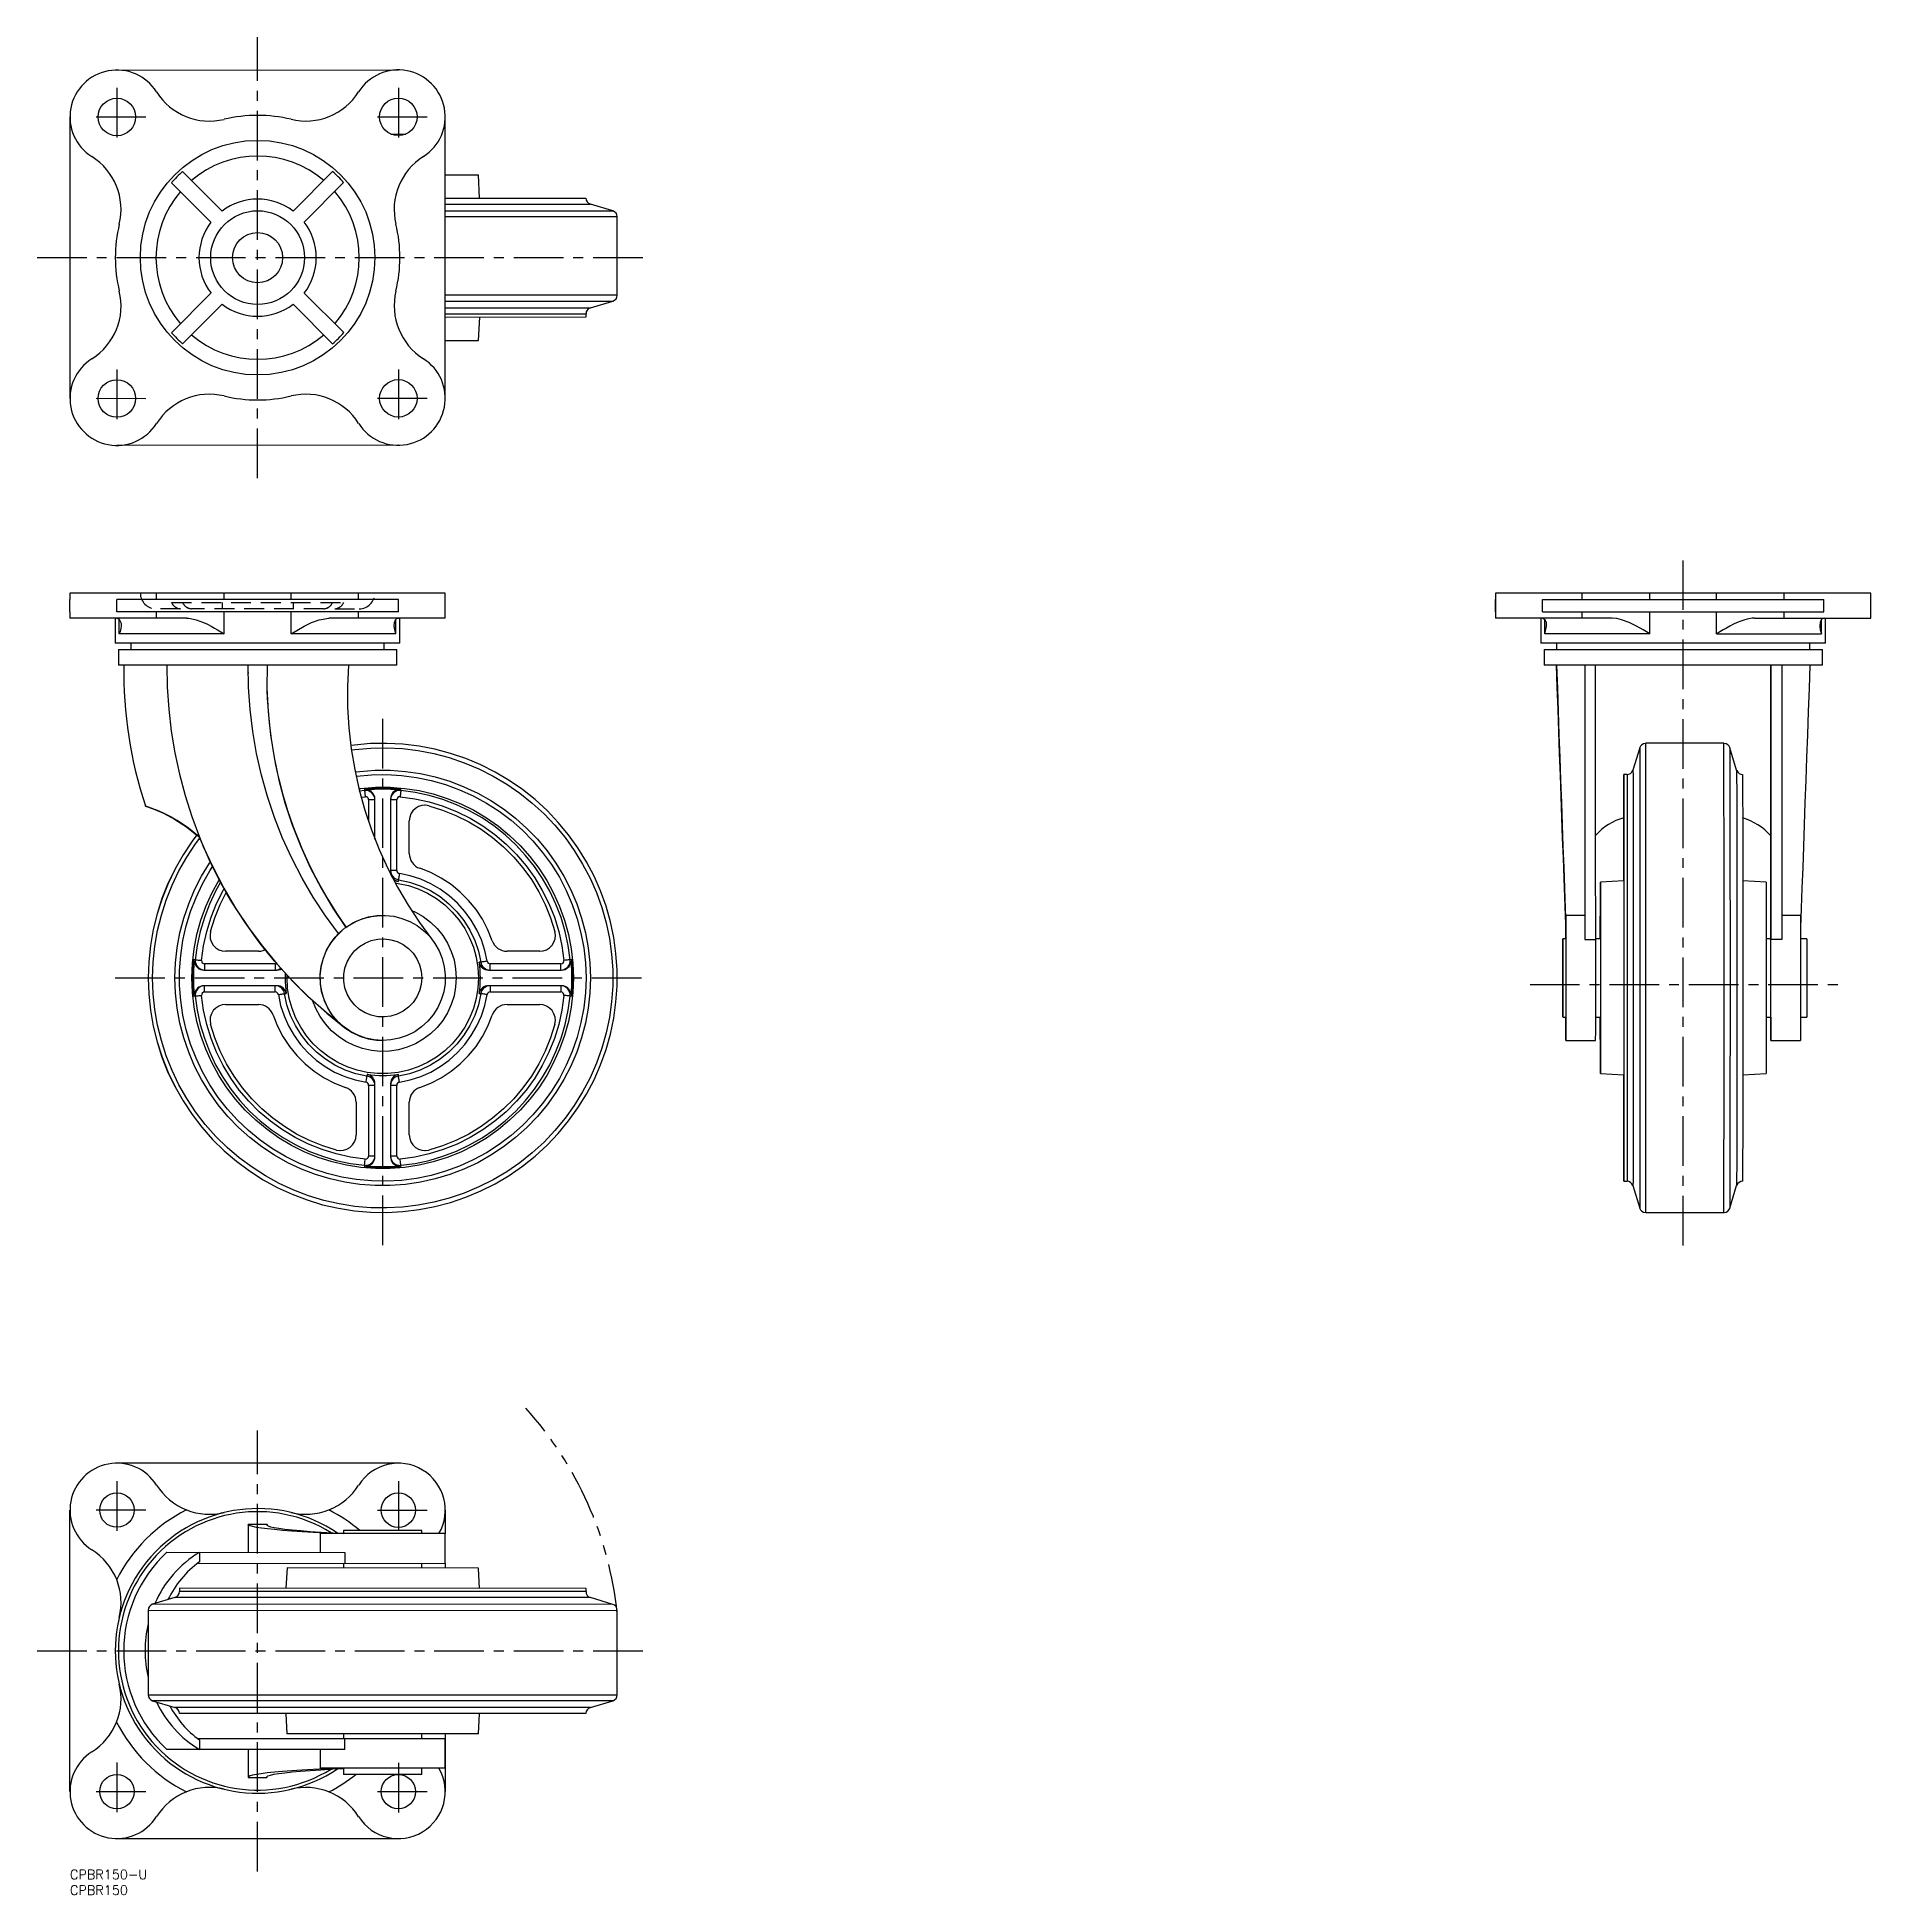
# Model space of a CAD drawing. Extents: x -11 to 576, y -8 to 586.
import ezdxf

# ---------------------------------------------------------------- set-up
doc = ezdxf.new("R2010")
doc.units = 0
doc.header["$LTSCALE"] = 0.5
for name, pattern in [('CENTER', [50.8, 31.75, -6.35, 6.35, -6.35]), ('DASHED', [19.05, 12.7, -6.35]), ('PHANTOM', [63.5, 31.75, -6.35, 6.35, -6.35, 6.35, -6.35])]:
    doc.linetypes.add(name, pattern=pattern)
for name, color, linetype in [('MSM_CENTER', 1, 'CENTER'), ('MSM_CONTINUOUS', 7, 'CONTINUOUS'), ('MSM_DASHED', 4, 'DASHED'), ('MSM_IMAGINARY', 6, 'PHANTOM'), ('MSM_PART_NUMBER', 7, 'CONTINUOUS')]:
    doc.layers.add(name, color=color, linetype=linetype)
doc.styles.get("Standard").update_dxf_attribs({"font": 'txt.shx', "height": 3, "bigfont": 'bigfont.shx'})

# ---------------------------------------------------------------- blocks, each defined once
blk = doc.blocks.new('*U2')
at = {"layer": 'MSM_PART_NUMBER'}
blk.add_text('CPBR150', height=3, dxfattribs=at).set_placement((0, -8))
blk = doc.blocks.new('*U3')
at = {"layer": 'MSM_PART_NUMBER'}
blk.add_text('CPBR150-U', height=3, dxfattribs=at).set_placement((0, -3))

msp = doc.modelspace()

# ---------------------------------------------------------------- linework, layer by layer
at = {"layer": 'MSM_CENTER'}
for p, q in [((60, 444.94), (60, 585.94)), ((15, 569.69), (15, 551.16)), ((105, 569.72), (105, 551.19)), ((24.26, 560.34), (5.74, 560.37)), ((114.26, 560.37), (95.74, 560.4)), ((-10.5, 515.44), (185.5, 515.44)), ((15, 479.69), (15, 461.16)), ((105, 479.72), (105, 461.19)), ((24.26, 470.34), (5.74, 470.37)), ((114.26, 470.37), (95.74, 470.4)), ((515.86, 199.66), (515.86, 418.66)), ((100.01, 199.7), (100.01, 370.63)), ((14.5, 285.22), (185.46, 285.22)), ((466.88, 283.05), (565.88, 283.05)), ((60, -0.5), (60, 140.5)), ((15, 124.28), (15, 105.75)), ((105, 124.25), (105, 105.72)), ((24.26, 114.94), (5.74, 114.96)), ((114.26, 114.91), (95.74, 114.93)), ((-10.5, 70), (185.5, 70)), ((15, 34.28), (15, 15.75)), ((105, 34.25), (105, 15.72)), ((24.26, 24.94), (5.74, 24.96)), ((114.26, 24.91), (95.74, 24.93))]:
    msp.add_line(p, q, dxfattribs=at)
at = {"layer": 'MSM_CONTINUOUS'}
for p, q in [((15, 575.42), (105, 575.45)), ((0, 560.42), (0, 470.42)), ((120, 470.45), (120, 560.45)), ((102.6, 554.95), (107.4, 554.95)), ((48.63, 530.34), (36.01, 542.95)), ((83.98, 542.96), (71.37, 530.35)), ((120, 541.96), (130.6, 541.96)), ((131, 534.46), (130.6, 541.96)), ((45.09, 526.81), (32.48, 539.41)), ((87.51, 539.42), (74.91, 526.81)), ((120, 534.46), (164.99, 534.47)), ((120, 532.54), (166.42, 532.56)), ((120, 530.4), (173.57, 530.41)), ((173.57, 530.41), (166.42, 532.56)), ((175, 528.5), (120, 528.48)), ((175, 503.48), (175, 528.5)), ((32.49, 491.45), (45.09, 504.06)), ((36.02, 487.92), (48.63, 500.53)), ((71.37, 500.53), (83.99, 487.93)), ((74.91, 504.07), (87.52, 491.46)), ((175, 503.48), (120, 503.46)), ((120, 501.54), (173.58, 501.56)), ((120, 499.4), (166.43, 499.41)), ((166.43, 499.41), (173.58, 501.56)), ((120, 497.48), (165.01, 497.5)), ((120, 496.46), (165.01, 496.47)), ((130.62, 488.96), (131.01, 496.46)), ((165.01, 496.47), (165.01, 497.5)), ((120, 488.96), (130.62, 488.96)), ((120.01, 487.46), (120, 487.46)), ((120.01, 477.96), (120.01, 487.46)), ((120, 477.96), (120.01, 477.96)), ((105, 455.45), (15, 455.42)), ((0, 408.16), (0, 406.16)), ((120, 408.16), (0, 408.16)), ((0, 402.16), (0, 406.16)), ((15, 402.16), (15, 406.16)), ((105, 406.16), (15, 406.16)), ((27.69, 406.16), (27.69, 408.16)), ((49.31, 406.16), (49.31, 408.16)), ((70.7, 406.16), (70.7, 408.16)), ((92.31, 406.16), (92.31, 408.16)), ((105, 402.16), (105, 406.16)), ((120, 406.16), (120, 408.16)), ((120, 402.16), (120, 406.16)), ((455.85, 408.16), (455.85, 400.16)), ((575.87, 408.16), (455.85, 408.16)), ((455.85, 402.16), (455.85, 406.16)), ((455.87, 406.16), (455.85, 406.16)), ((455.87, 408.16), (455.87, 406.16)), ((455.87, 402.16), (455.87, 406.16)), ((470.87, 402.16), (470.87, 406.16)), ((470.87, 406.16), (560.87, 406.16)), ((483.56, 406.16), (483.56, 408.16)), ((505.18, 406.16), (505.18, 408.16)), ((526.56, 406.16), (526.56, 408.16)), ((548.18, 406.16), (548.18, 408.16)), ((560.87, 402.16), (560.87, 406.16)), ((575.87, 400.16), (575.87, 408.16)), ((0, 402.16), (0, 400.16)), ((37.24, 400.16), (0, 400.16)), ((14.5, 400.16), (14.5, 392.16)), ((14.93, 400.16), (15.46, 400.03)), ((105, 402.16), (15, 402.16)), ((15.46, 400.03), (15.68, 399.87)), ((15.68, 399.87), (15.87, 399.67)), ((15.78, 395.16), (15.78, 399.77)), ((15.87, 399.67), (16.1, 399.26)), ((16.1, 399.26), (16.25, 398.78)), ((16.25, 398.78), (16.33, 398.22)), ((16.33, 398.22), (16.33, 397.61)), ((27.69, 400.16), (27.69, 402.16)), ((37.24, 400.16), (37.99, 400.13)), ((37.99, 400.13), (39.53, 399.87)), ((39.53, 399.87), (40.31, 399.67)), ((40.31, 399.67), (41.52, 399.26)), ((41.52, 399.26), (42.72, 398.78)), ((42.72, 398.78), (43.93, 398.22)), ((43.93, 398.22), (45.12, 397.61)), ((49.31, 395.16), (49.31, 402.16)), ((70.7, 395.16), (70.7, 402.16)), ((74.89, 397.61), (77.26, 398.77)), ((77.26, 398.77), (79.7, 399.67)), ((79.7, 399.67), (82.77, 400.16)), ((120, 400.16), (82.77, 400.16)), ((92.31, 400.16), (92.31, 402.16)), ((103.67, 397.61), (103.75, 398.75)), ((103.75, 398.75), (104.14, 399.67)), ((104.14, 399.67), (104.54, 400.02)), ((104.23, 395.16), (104.23, 399.75)), ((104.54, 400.02), (105.08, 400.16)), ((105.5, 392.16), (105.5, 400.16)), ((120, 400.16), (120, 402.16)), ((455.87, 402.16), (455.85, 402.16)), ((493.1, 400.16), (455.85, 400.16)), ((455.87, 402.16), (455.87, 400.16)), ((470.36, 400.16), (470.36, 392.16)), ((471.73, 399.67), (470.79, 400.16)), ((470.87, 402.16), (560.87, 402.16)), ((471.64, 395.16), (471.64, 399.72)), ((472.11, 398.75), (471.73, 399.67)), ((472.19, 397.61), (472.11, 398.75)), ((483.56, 400.16), (483.56, 402.16)), ((494.65, 400.02), (493.1, 400.16)), ((496.18, 399.67), (494.65, 400.02)), ((498.64, 398.75), (496.18, 399.67)), ((500.98, 397.61), (498.64, 398.75)), ((505.18, 395.16), (505.18, 402.16)), ((526.56, 395.16), (526.56, 402.16)), ((531.95, 398.22), (530.76, 397.61)), ((533.15, 398.78), (531.95, 398.22)), ((534.35, 399.26), (533.15, 398.78)), ((535.56, 399.67), (534.35, 399.26)), ((536.34, 399.87), (535.56, 399.67)), ((537.89, 400.13), (536.34, 399.87)), ((538.64, 400.16), (537.89, 400.13)), ((538.64, 400.16), (575.87, 400.16)), ((548.18, 400.16), (548.18, 402.16)), ((559.62, 398.78), (559.53, 397.61)), ((560, 399.67), (559.62, 398.78)), ((560.41, 400.03), (560, 399.67)), ((560.09, 395.16), (560.09, 399.75)), ((560.94, 400.16), (560.41, 400.03)), ((561.36, 392.16), (561.36, 400.16)), ((105.5, 392.16), (14.5, 392.16)), ((16, 395.8), (15.78, 395.17)), ((15.78, 395.17), (15.78, 395.16)), ((49.31, 395.16), (15.78, 395.16)), ((16.17, 396.43), (16, 395.8)), ((16.28, 397.03), (16.17, 396.43)), ((16.33, 397.61), (16.28, 397.03)), ((19.5, 392.16), (19.5, 390.16)), ((45.12, 397.61), (46.18, 397.03)), ((46.18, 397.03), (47.22, 396.43)), ((47.22, 396.43), (48.26, 395.8)), ((48.26, 395.8), (49.29, 395.17)), ((49.29, 395.17), (49.31, 395.16)), ((70.7, 395.16), (70.72, 395.17)), ((104.23, 395.16), (70.7, 395.16)), ((70.72, 395.17), (74.89, 397.61)), ((100.5, 390.16), (100.5, 392.16)), ((103.84, 396.41), (103.67, 397.61)), ((104.22, 395.17), (103.84, 396.41)), ((104.23, 395.16), (104.22, 395.17)), ((561.36, 392.16), (470.36, 392.16)), ((471.64, 395.17), (472.19, 397.61)), ((471.64, 395.16), (471.64, 395.17)), ((505.18, 395.16), (471.64, 395.16)), ((475.36, 392.16), (475.36, 390.16)), ((503.11, 396.41), (500.98, 397.61)), ((505.16, 395.17), (503.11, 396.41)), ((505.18, 395.16), (505.16, 395.17)), ((526.58, 395.17), (526.56, 395.16)), ((526.56, 395.16), (560.09, 395.16)), ((527.61, 395.8), (526.58, 395.17)), ((528.65, 396.43), (527.61, 395.8)), ((529.7, 397.03), (528.65, 396.43)), ((530.76, 397.61), (529.7, 397.03)), ((556.36, 390.16), (556.36, 392.16)), ((559.53, 397.61), (559.7, 396.43)), ((559.7, 396.43), (560.08, 395.17)), ((560.08, 395.17), (560.09, 395.16)), ((15.5, 390.16), (15.5, 385.16)), ((15.5, 390.16), (104.5, 390.16)), ((104.5, 385.16), (104.5, 390.16)), ((471.36, 390.16), (471.36, 385.16)), ((471.36, 390.16), (560.36, 390.16)), ((560.36, 385.16), (560.36, 390.16)), ((104.5, 385.16), (15.5, 385.16)), ((31.01, 385.16), (31.12, 378.12)), ((57.12, 378.07), (57.01, 385.16)), ((57.01, 382.8), (57.01, 385.16)), ((57.01, 382.8), (57.01, 382.49)), ((63.01, 385.16), (62.98, 377.74)), ((89.01, 385.16), (88.72, 378.47)), ((560.36, 385.16), (471.36, 385.16)), ((475.36, 385.16), (475.62, 377.74)), ((475.61, 378.07), (475.36, 385.16)), ((484.36, 385.16), (484.36, 377.75)), ((484.37, 385.16), (484.37, 378.47)), ((487.87, 378.47), (487.87, 385.16)), ((543.85, 385.16), (543.85, 377.72)), ((543.87, 378.47), (543.87, 385.16)), ((547.37, 385.16), (547.37, 378.47)), ((556.36, 385.16), (556.1, 377.74)), ((31.12, 378.12), (31.58, 371.1)), ((57.6, 370.99), (57.12, 378.07)), ((62.98, 377.74), (63.34, 370.32)), ((88.72, 378.47), (88.77, 371.77)), ((475.86, 370.99), (475.61, 378.07)), ((475.62, 377.74), (475.89, 370.32)), ((484.36, 377.75), (484.36, 370.36)), ((484.37, 378.47), (484.37, 371.77)), ((487.87, 371.77), (487.87, 378.47)), ((543.85, 377.72), (543.85, 370.3)), ((543.87, 371.77), (543.87, 378.47)), ((547.37, 378.47), (547.37, 371.77)), ((556.1, 377.74), (555.84, 370.32)), ((31.58, 371.1), (32.37, 364.1)), ((58.44, 363.94), (57.6, 370.99)), ((63.34, 370.32), (64.1, 362.93)), ((88.77, 371.77), (89.18, 365.09)), ((476.11, 363.94), (475.86, 370.99)), ((475.89, 370.32), (476.15, 362.93)), ((484.36, 370.36), (484.36, 362.99)), ((484.37, 371.77), (484.37, 365.09)), ((487.87, 365.09), (487.87, 371.77)), ((543.85, 370.3), (543.85, 362.92)), ((543.87, 365.09), (543.87, 371.77)), ((547.37, 371.77), (547.37, 365.09)), ((555.84, 370.32), (555.58, 362.93)), ((32.37, 364.1), (33.51, 357.15)), ((59.64, 356.94), (58.44, 363.94)), ((64.1, 362.93), (65.26, 355.6)), ((89.18, 365.09), (89.94, 358.43)), ((476.36, 356.94), (476.11, 363.94)), ((476.15, 362.93), (476.41, 355.6)), ((484.36, 362.99), (484.36, 355.67)), ((484.37, 365.09), (484.37, 358.43)), ((487.87, 358.43), (487.87, 365.09)), ((543.85, 362.92), (543.85, 355.59)), ((543.87, 358.43), (543.87, 365.09)), ((547.37, 365.09), (547.37, 358.43)), ((555.58, 362.93), (555.32, 355.6)), ((33.51, 357.15), (34.99, 350.27)), ((61.2, 350.02), (59.64, 356.94)), ((90.96, 359.62), (89.78, 359.46)), ((90.96, 359.62), (89.8, 359.46)), ((89.94, 358.43), (91.04, 351.83)), ((89.99, 358.05), (91.14, 358.2)), ((96.12, 360.06), (90.96, 359.62)), ((96.11, 360.06), (90.96, 359.62)), ((91.14, 358.2), (96.2, 358.64)), ((101.3, 360.15), (96.12, 360.06)), ((96.2, 358.64), (101.27, 358.73)), ((101.27, 358.73), (106.35, 358.46)), ((106.47, 359.88), (101.3, 360.15)), ((106.35, 358.46), (111.39, 357.85)), ((111.61, 359.26), (106.47, 359.88)), ((111.39, 357.85), (116.38, 356.89)), ((116.69, 358.28), (111.61, 359.26)), ((116.38, 356.89), (121.29, 355.59)), ((121.7, 356.96), (116.69, 358.28)), ((126.6, 355.29), (121.7, 356.96)), ((476.6, 350.02), (476.36, 356.94)), ((484.37, 358.43), (484.37, 351.83)), ((487.87, 351.83), (487.87, 358.43)), ((501.96, 358.74), (499.81, 351.59)), ((501.96, 358.74), (501.96, 358.73)), ((501.96, 358.73), (501.96, 358.46)), ((501.96, 358.46), (501.96, 357.85)), ((501.96, 357.85), (501.96, 356.89)), ((501.96, 356.89), (501.96, 355.59)), ((528.9, 360.16), (503.87, 360.16)), ((503.87, 360.15), (503.87, 360.16)), ((503.88, 359.88), (503.87, 360.15)), ((503.88, 359.26), (503.88, 359.88)), ((503.88, 358.28), (503.88, 359.26)), ((503.88, 356.96), (503.88, 358.28)), ((503.88, 355.29), (503.88, 356.96)), ((528.9, 360.15), (528.9, 360.16)), ((528.9, 359.88), (528.9, 360.15)), ((528.9, 359.26), (528.9, 359.88)), ((528.9, 358.28), (528.9, 359.26)), ((528.9, 356.96), (528.9, 358.28)), ((528.91, 355.29), (528.9, 356.96)), ((532.96, 351.59), (530.81, 358.74)), ((530.81, 358.74), (530.81, 358.73)), ((530.81, 358.73), (530.81, 358.46)), ((530.81, 358.46), (530.82, 357.85)), ((530.82, 357.85), (530.82, 356.89)), ((530.82, 356.89), (530.82, 355.59)), ((543.87, 351.83), (543.87, 358.43)), ((547.37, 358.43), (547.37, 351.83)), ((65.26, 355.6), (66.81, 348.34)), ((91.04, 351.83), (92.49, 345.29)), ((91.2, 351), (92.74, 351.19)), ((92.74, 351.19), (97.58, 351.54)), ((97.58, 351.54), (102.43, 351.54)), ((102.43, 351.54), (107.27, 351.19)), ((107.27, 351.19), (112.07, 350.48)), ((112.07, 350.48), (116.81, 349.43)), ((121.29, 355.59), (126.09, 353.96)), ((126.09, 353.96), (130.78, 351.99)), ((131.37, 353.29), (126.6, 355.29)), ((130.78, 351.99), (135.32, 349.71)), ((136, 350.96), (131.37, 353.29)), ((140.45, 348.32), (136, 350.96)), ((476.41, 355.6), (476.66, 348.34)), ((484.36, 355.67), (484.36, 348.43)), ((484.37, 351.83), (484.37, 345.29)), ((487.87, 345.29), (487.87, 351.83)), ((499.81, 351.59), (499.81, 351.54)), ((499.81, 351.54), (499.81, 351.19)), ((499.81, 351.19), (499.82, 350.48)), ((499.82, 350.48), (499.82, 349.43)), ((501.96, 355.59), (501.97, 353.96)), ((501.97, 353.96), (501.97, 351.99)), ((501.97, 351.99), (501.97, 349.71)), ((503.88, 353.29), (503.88, 355.29)), ((503.88, 350.96), (503.88, 353.29)), ((503.89, 348.32), (503.88, 350.96)), ((528.91, 353.29), (528.91, 355.29)), ((528.91, 350.96), (528.91, 353.29)), ((528.91, 348.32), (528.91, 350.96)), ((530.82, 355.59), (530.82, 353.96)), ((530.82, 353.96), (530.82, 351.99)), ((530.82, 351.99), (530.82, 349.71)), ((532.96, 351.59), (532.96, 351.54)), ((532.96, 351.54), (532.96, 351.19)), ((532.96, 351.19), (532.96, 350.48)), ((532.96, 350.48), (532.96, 349.43)), ((543.85, 355.59), (543.85, 348.34)), ((543.87, 345.29), (543.87, 351.83)), ((547.37, 351.83), (547.37, 345.29)), ((555.32, 355.6), (555.06, 348.34)), ((34.99, 350.27), (36.8, 343.46)), ((63.11, 343.19), (61.2, 350.02)), ((66.81, 348.34), (68.75, 341.17)), ((91.47, 349.6), (91.62, 349.62)), ((91.49, 349.6), (91.62, 349.62)), ((91.62, 349.62), (96.4, 350.06)), ((91.62, 349.62), (96.4, 350.06)), ((92.39, 345.68), (93.01, 345.76)), ((92.49, 345.29), (94.27, 338.83)), ((94.21, 345.09), (92.58, 344.91)), ((93.01, 345.76), (97.67, 346.11)), ((94.22, 345.32), (94.21, 345.09)), ((94.21, 345.09), (94.22, 345.03)), ((95.66, 345.77), (94.22, 345.65)), ((94.22, 345.65), (94.22, 345.33)), ((94.79, 345.65), (94.22, 345.65)), ((94.22, 345.33), (94.22, 345.32)), ((94.22, 345.03), (94.23, 344.91)), ((94.23, 344.91), (94.25, 344.72)), ((94.25, 344.72), (94.27, 344.47)), ((94.79, 345.65), (96.09, 345.74)), ((94.79, 345.36), (94.79, 345.65)), ((94.79, 345.36), (96.09, 345.46)), ((97.11, 345.85), (95.66, 345.77)), ((96.09, 345.74), (97.39, 345.81)), ((96.09, 345.46), (97.39, 345.53)), ((96.4, 350.06), (100.01, 350.16)), ((96.4, 350.06), (101.21, 350.15)), ((98.56, 345.91), (97.11, 345.85)), ((97.39, 345.81), (98.7, 345.86)), ((97.39, 345.53), (98.7, 345.57)), ((97.67, 346.11), (102.34, 346.11)), ((100, 345.92), (98.56, 345.91)), ((98.7, 345.86), (100, 345.87)), ((98.7, 345.57), (100, 345.58)), ((100.01, 350.16), (99.99, 350.16)), ((101.45, 345.91), (100, 345.92)), ((100, 345.87), (101.31, 345.86)), ((100, 345.58), (101.31, 345.57)), ((101.21, 350.15), (106, 349.89)), ((101.31, 345.86), (102.62, 345.81)), ((101.31, 345.57), (102.61, 345.53)), ((102.9, 345.85), (101.45, 345.91)), ((102.34, 346.11), (107, 345.76)), ((102.61, 345.53), (103.92, 345.46)), ((102.62, 345.81), (103.92, 345.74)), ((104.35, 345.77), (102.9, 345.85)), ((103.92, 345.74), (105.22, 345.65)), ((103.92, 345.46), (105.22, 345.36)), ((105.79, 345.65), (104.35, 345.77)), ((105.79, 345.65), (105.22, 345.65)), ((105.22, 345.65), (105.22, 345.36)), ((105.75, 344.72), (105.73, 344.47)), ((105.77, 344.91), (105.75, 344.72)), ((105.78, 345.03), (105.77, 344.91)), ((105.79, 345.09), (105.78, 345.03)), ((105.79, 345.32), (105.79, 345.65)), ((105.79, 345.3), (105.79, 345.32)), ((105.79, 345.09), (105.79, 345.3)), ((110.36, 344.47), (105.79, 345.09)), ((106, 349.89), (110.77, 349.27)), ((107, 345.76), (111.62, 345.04)), ((110.77, 349.27), (115.47, 348.3)), ((111.62, 345.04), (116.17, 343.98)), ((115.47, 348.3), (120.09, 346.98)), ((116.81, 349.43), (121.45, 348.03)), ((120.09, 346.98), (124.6, 345.33)), ((121.45, 348.03), (125.98, 346.3)), ((124.6, 345.33), (128.98, 343.35)), ((125.98, 346.3), (130.38, 344.24)), ((135.32, 349.71), (139.68, 347.12)), ((139.68, 347.12), (143.86, 344.23)), ((144.71, 345.38), (140.45, 348.32)), ((148.76, 342.15), (144.71, 345.38)), ((476.85, 343.19), (476.6, 350.02)), ((476.66, 348.34), (476.92, 341.17)), ((484.36, 348.43), (484.36, 341.28)), ((484.37, 345.29), (484.37, 338.83)), ((487.87, 338.83), (487.87, 345.29)), ((496.86, 344.38), (496.87, 346.2)), ((497.9, 350.16), (496.87, 350.16)), ((496.87, 350.06), (496.87, 350.15)), ((496.87, 350.15), (496.87, 349.89)), ((496.87, 349.62), (496.87, 350.06)), ((496.87, 349.89), (496.88, 349.27)), ((496.87, 348.82), (496.87, 349.62)), ((496.87, 347.68), (496.87, 348.82)), ((496.87, 346.2), (496.87, 347.68)), ((496.87, 345.76), (496.87, 346.11)), ((496.87, 346.11), (496.87, 346.11)), ((496.87, 346.11), (496.88, 345.76)), ((496.87, 345.04), (496.87, 345.76)), ((496.87, 343.98), (496.87, 345.04)), ((496.88, 349.27), (496.88, 348.3)), ((496.88, 348.3), (496.88, 346.98)), ((496.88, 346.98), (496.88, 345.33)), ((496.88, 345.76), (496.88, 345.04)), ((496.88, 345.33), (496.88, 343.35)), ((496.88, 345.04), (496.88, 343.98)), ((497.9, 350.16), (497.9, 350.15)), ((497.9, 350.15), (497.9, 349.89)), ((497.9, 349.89), (497.9, 349.27)), ((497.9, 349.27), (497.9, 348.3)), ((497.9, 348.3), (497.9, 346.98)), ((497.9, 346.98), (497.9, 345.33)), ((497.9, 345.33), (497.91, 343.35)), ((499.82, 349.43), (499.82, 348.03)), ((499.82, 348.03), (499.82, 346.3)), ((499.82, 346.3), (499.82, 344.24)), ((501.97, 349.71), (501.97, 347.12)), ((501.97, 347.12), (501.97, 344.23)), ((503.89, 345.38), (503.89, 348.32)), ((503.89, 342.15), (503.89, 345.38)), ((528.91, 345.38), (528.91, 348.32)), ((528.91, 342.15), (528.91, 345.38)), ((530.82, 349.71), (530.83, 347.12)), ((530.83, 347.12), (530.83, 344.23)), ((532.96, 349.43), (532.96, 348.03)), ((532.96, 348.03), (532.97, 346.3)), ((532.97, 346.3), (532.97, 344.24)), ((534.87, 350.16), (534.87, 350.15)), ((534.87, 350.16), (534.87, 350.15)), ((534.87, 350.15), (534.87, 349.89)), ((534.87, 349.89), (534.88, 349.27)), ((534.88, 349.27), (534.88, 348.3)), ((534.88, 348.3), (534.88, 346.98)), ((534.88, 346.98), (534.88, 345.33)), ((534.88, 345.33), (534.88, 343.35)), ((543.85, 348.34), (543.85, 341.18)), ((543.87, 338.83), (543.87, 345.29)), ((547.37, 345.29), (547.37, 338.83)), ((555.06, 348.34), (554.81, 341.17)), ((24.84, 339.88), (24.06, 340.14)), ((24.06, 340.14), (24.14, 340.11)), ((24.14, 340.11), (25.16, 339.77)), ((26.32, 339.35), (24.84, 339.88)), ((25.16, 339.77), (27.17, 339.02)), ((28.41, 338.51), (26.32, 339.35)), ((27.17, 339.02), (29.9, 337.83)), ((27.63, 338.84), (27.41, 338.93)), ((27.41, 338.93), (28.04, 338.66)), ((28.57, 338.44), (27.63, 338.84)), ((28.04, 338.66), (29.53, 338.01)), ((36.8, 343.46), (38.95, 336.76)), ((65.38, 336.46), (63.11, 343.19)), ((68.75, 341.17), (71.07, 334.12)), ((93.09, 342.96), (94.4, 343.1)), ((94.27, 344.47), (94.3, 344.17)), ((94.27, 338.83), (96.39, 332.48)), ((94.3, 344.17), (94.33, 343.84)), ((94.33, 343.84), (94.37, 343.48)), ((94.37, 343.48), (94.4, 343.1)), ((97.5, 342.1), (95.5, 342.1)), ((95.5, 342.1), (95.5, 335.03)), ((97.5, 336.46), (97.5, 342.37)), ((97.5, 342.1), (97.5, 342.37)), ((97.5, 329.55), (97.5, 342.1)), ((102.5, 342.37), (102.5, 336.5)), ((104.5, 342.1), (102.5, 342.1)), ((104.5, 319.52), (104.5, 342.1)), ((105.63, 343.48), (105.6, 343.1)), ((105.6, 343.1), (110.27, 342.46)), ((105.67, 343.84), (105.63, 343.48)), ((105.7, 344.17), (105.67, 343.84)), ((105.73, 344.47), (105.7, 344.17)), ((109.64, 338.55), (109.02, 337.59)), ((110.46, 339.35), (109.64, 338.55)), ((110.27, 342.46), (114.88, 341.44)), ((114.86, 343.5), (110.36, 344.47)), ((111.44, 339.93), (110.46, 339.35)), ((112.53, 340.28), (111.44, 339.93)), ((113.67, 340.38), (112.53, 340.28)), ((113.67, 340.38), (113.5, 340.38)), ((114.8, 340.21), (113.67, 340.38)), ((114.8, 340.21), (113.67, 340.38)), ((114.8, 340.21), (119.17, 338.84)), ((114.8, 340.21), (114.8, 340.21)), ((114.8, 340.21), (119.17, 338.84)), ((119.28, 342.2), (114.86, 343.5)), ((114.88, 341.44), (119.38, 340.05)), ((116.17, 343.98), (120.62, 342.57)), ((119.17, 338.84), (123.42, 337.13)), ((119.17, 338.84), (123.42, 337.13)), ((123.59, 340.55), (119.28, 342.2)), ((119.38, 340.05), (123.77, 338.3)), ((120.62, 342.57), (124.96, 340.82)), ((127.76, 338.59), (123.59, 340.55)), ((124.96, 340.82), (129.15, 338.75)), ((131.76, 336.31), (127.76, 338.59)), ((128.98, 343.35), (133.2, 341.05)), ((129.15, 338.75), (133.16, 336.36)), ((130.38, 344.24), (134.61, 341.86)), ((133.2, 341.05), (137.23, 338.45)), ((134.61, 341.86), (138.66, 339.19)), ((138.66, 339.19), (142.5, 336.22)), ((143.86, 344.23), (147.84, 341.07)), ((147.84, 341.07), (151.58, 337.63)), ((152.58, 338.65), (148.76, 342.15)), ((156.14, 334.9), (152.58, 338.65)), ((477.08, 336.46), (476.85, 343.19)), ((476.92, 341.17), (477.17, 334.12)), ((484.36, 341.28), (484.36, 334.25)), ((484.37, 338.83), (484.37, 332.48)), ((487.87, 332.48), (487.87, 338.83)), ((496.86, 342.24), (496.86, 344.38)), ((496.86, 340.82), (496.87, 342.57)), ((496.86, 339.78), (496.86, 342.24)), ((496.86, 338.75), (496.86, 340.82)), ((496.86, 337.03), (496.86, 339.78)), ((496.86, 336.36), (496.86, 338.75)), ((496.87, 342.57), (496.87, 343.98)), ((496.88, 343.98), (496.88, 342.57)), ((496.88, 343.35), (496.88, 341.05)), ((496.88, 342.57), (496.88, 340.82)), ((496.88, 341.05), (496.89, 338.45)), ((496.88, 340.82), (496.88, 338.75)), ((496.88, 338.75), (496.88, 336.36)), ((497.91, 343.35), (497.91, 341.05)), ((497.91, 341.05), (497.91, 338.45)), ((499.82, 344.24), (499.82, 341.86)), ((499.82, 341.86), (499.83, 339.19)), ((499.83, 339.19), (499.83, 336.22)), ((501.97, 344.23), (501.97, 341.07)), ((501.97, 341.07), (501.97, 337.63)), ((503.89, 338.65), (503.89, 342.15)), ((503.89, 334.9), (503.89, 338.65)), ((528.91, 338.65), (528.91, 342.15)), ((528.92, 334.9), (528.91, 338.65)), ((530.83, 344.23), (530.83, 341.07)), ((530.83, 341.07), (530.83, 337.63)), ((532.97, 344.24), (532.97, 341.86)), ((532.97, 341.86), (532.97, 339.19)), ((532.97, 339.19), (532.97, 336.22)), ((534.88, 343.35), (534.88, 341.05)), ((534.88, 341.05), (534.89, 338.45)), ((543.85, 341.18), (543.85, 334.13)), ((543.87, 332.48), (543.87, 338.83)), ((547.37, 338.83), (547.37, 332.48)), ((554.81, 341.17), (554.56, 334.12)), ((31.17, 337.21), (28.41, 338.51)), ((30.15, 337.71), (28.57, 338.44)), ((29.53, 338.01), (31.89, 336.84)), ((29.9, 337.83), (33.44, 335.96)), ((32.37, 336.57), (30.15, 337.71)), ((34.31, 335.45), (31.17, 337.21)), ((31.89, 336.84), (34.7, 335.21)), ((35.03, 335), (32.37, 336.57)), ((33.44, 335.96), (37.26, 333.49)), ((37.87, 333.06), (34.31, 335.45)), ((34.7, 335.21), (38.09, 332.89)), ((38.16, 332.83), (35.03, 335)), ((37.26, 333.49), (40.61, 330.79)), ((41.41, 330.16), (37.87, 333.06)), ((38.09, 332.89), (39.73, 331.61)), ((40.62, 330.8), (38.16, 332.83)), ((38.95, 336.76), (41.41, 330.16)), ((67.98, 329.86), (65.38, 336.46)), ((71.07, 334.12), (73.77, 327.2)), ((97.5, 330.65), (97.5, 336.46)), ((102.5, 336.5), (102.5, 330.65)), ((108.63, 336.52), (108.5, 335.38)), ((108.5, 324.93), (108.5, 335.38)), ((109.02, 337.59), (108.63, 336.52)), ((123.42, 337.13), (127.52, 335.08)), ((123.42, 337.13), (127.52, 335.08)), ((123.77, 338.3), (127.99, 336.2)), ((127.52, 335.08), (131.44, 332.71)), ((127.52, 335.08), (131.44, 332.71)), ((127.99, 336.2), (132.03, 333.76)), ((131.44, 332.71), (135.16, 330.03)), ((131.44, 332.71), (135.16, 330.03)), ((135.58, 333.73), (131.76, 336.31)), ((132.03, 333.76), (135.86, 331.01)), ((133.16, 336.36), (136.98, 333.67)), ((139.19, 330.86), (135.58, 333.73)), ((136.98, 333.67), (140.59, 330.7)), ((137.23, 338.45), (141.07, 335.55)), ((141.07, 335.55), (144.68, 332.38)), ((142.5, 336.22), (146.11, 332.98)), ((146.11, 332.98), (149.48, 329.49)), ((151.58, 337.63), (155.08, 333.95)), ((155.08, 333.95), (158.31, 330.04)), ((159.44, 330.91), (156.14, 334.9)), ((477.32, 329.86), (477.08, 336.46)), ((477.17, 334.12), (477.41, 327.2)), ((484.36, 334.25), (484.36, 327.35)), ((496.86, 334), (496.86, 337.03)), ((496.86, 333.67), (496.86, 336.36)), ((496.86, 330.7), (496.86, 334)), ((496.86, 330.7), (496.86, 333.67)), ((496.88, 336.36), (496.89, 333.67)), ((496.89, 338.45), (496.89, 335.55)), ((496.89, 335.55), (496.89, 332.38)), ((496.89, 333.67), (496.89, 330.7)), ((497.91, 338.45), (497.91, 335.55)), ((497.91, 335.55), (497.91, 332.38)), ((499.83, 336.22), (499.83, 332.98)), ((499.83, 332.98), (499.83, 329.49)), ((501.97, 337.63), (501.98, 333.95)), ((501.98, 333.95), (501.98, 330.04)), ((503.89, 330.91), (503.89, 334.9)), ((528.92, 330.91), (528.92, 334.9)), ((530.83, 337.63), (530.83, 333.95)), ((530.83, 333.95), (530.83, 330.04)), ((532.97, 336.22), (532.97, 332.98)), ((532.97, 332.98), (532.97, 329.49)), ((534.89, 338.45), (534.89, 335.55)), ((534.89, 335.55), (534.89, 332.38)), ((543.85, 334.13), (543.85, 327.22)), ((554.56, 334.12), (554.31, 327.2)), ((39.02, 328.83), (36.15, 324.52)), ((39.02, 328.83), (36.16, 324.52)), ((37.37, 323.77), (40.18, 328)), ((40.56, 330.89), (39.02, 328.83)), ((40.55, 330.89), (39.02, 328.83)), ((39.73, 331.61), (41.41, 330.16)), ((40.18, 328), (41.54, 329.83)), ((41.31, 330.43), (42.63, 327.22)), ((44.5, 323.05), (41.41, 330.16)), ((42.63, 327.22), (45.74, 320.46)), ((70.93, 323.4), (67.98, 329.86)), ((73.77, 327.2), (76.84, 320.44)), ((96.39, 332.48), (98.85, 326.25)), ((97.5, 329.87), (97.5, 330.65)), ((102.5, 330.65), (102.5, 324.79)), ((135.16, 330.03), (138.65, 327.06)), ((135.16, 330.03), (138.65, 327.06)), ((135.86, 331.01), (139.46, 327.96)), ((138.65, 327.06), (141.89, 323.81)), ((138.65, 327.06), (141.89, 323.81)), ((142.57, 327.73), (139.19, 330.86)), ((139.46, 327.96), (142.79, 324.62)), ((140.59, 330.7), (143.95, 327.46)), ((145.7, 324.35), (142.57, 327.73)), ((143.95, 327.46), (147.06, 323.97)), ((144.68, 332.38), (148.04, 328.95)), ((148.04, 328.95), (151.14, 325.29)), ((149.48, 329.49), (152.58, 325.76)), ((158.31, 330.04), (161.27, 325.91)), ((162.45, 326.7), (159.44, 330.91)), ((165.17, 322.29), (162.45, 326.7)), ((477.55, 323.4), (477.32, 329.86)), ((477.41, 327.2), (477.65, 320.44)), ((484.36, 327.35), (484.37, 320.6)), ((484.37, 332.48), (484.37, 326.25)), ((487.87, 326.25), (487.87, 332.48)), ((496.86, 327.15), (496.86, 330.7)), ((496.86, 327.46), (496.86, 330.7)), ((496.86, 323.97), (496.86, 327.46)), ((496.86, 323.37), (496.86, 327.15)), ((496.89, 332.38), (496.89, 328.95)), ((496.89, 330.7), (496.89, 327.46)), ((496.89, 328.95), (496.89, 325.29)), ((496.89, 327.46), (496.89, 323.97)), ((497.91, 332.38), (497.91, 328.95)), ((497.91, 328.95), (497.91, 325.29)), ((499.83, 329.49), (499.83, 325.76)), ((501.98, 330.04), (501.98, 325.91)), ((503.89, 326.7), (503.89, 330.91)), ((503.89, 322.29), (503.89, 326.7)), ((528.92, 326.7), (528.92, 330.91)), ((528.92, 322.29), (528.92, 326.7)), ((530.83, 330.04), (530.83, 325.91)), ((532.97, 329.49), (532.97, 325.76)), ((534.89, 332.38), (534.89, 328.95)), ((534.89, 328.95), (534.89, 325.29)), ((543.85, 327.22), (543.86, 320.46)), ((543.87, 326.25), (543.87, 332.48)), ((547.37, 332.48), (547.37, 326.25)), ((554.31, 327.2), (554.08, 320.44)), ((36.16, 324.52), (33.59, 320.02)), ((36.15, 324.52), (33.59, 320.02)), ((34.86, 319.35), (37.37, 323.77)), ((42.08, 317.67), (44.61, 321.81)), ((47.97, 316.11), (44.5, 323.05)), ((44.61, 321.81), (44.88, 322.23)), ((44.74, 319.38), (45.6, 320.73)), ((74.2, 317.1), (70.93, 323.4)), ((98.85, 326.25), (101.62, 320.15)), ((102.5, 324.79), (102.5, 319.02)), ((108.5, 324.93), (108.56, 324.16)), ((108.56, 324.16), (108.74, 323.4)), ((108.74, 323.4), (109.03, 322.69)), ((109.03, 322.69), (109.44, 322.02)), ((109.44, 322.02), (109.94, 321.43)), ((109.94, 321.43), (110.52, 320.92)), ((110.52, 320.92), (111.18, 320.5)), ((141.89, 323.81), (144.86, 320.32)), ((141.89, 323.81), (144.86, 320.32)), ((142.79, 324.62), (145.85, 321.02)), ((148.57, 320.74), (145.7, 324.35)), ((145.85, 321.02), (148.6, 317.19)), ((147.06, 323.97), (149.9, 320.25)), ((151.15, 316.92), (148.57, 320.74)), ((151.14, 325.29), (153.97, 321.4)), ((152.58, 325.76), (155.4, 321.81)), ((153.97, 321.4), (156.5, 317.32)), ((155.4, 321.81), (157.93, 317.67)), ((161.27, 325.91), (163.93, 321.58)), ((163.93, 321.58), (166.29, 317.09)), ((167.58, 317.7), (165.17, 322.29)), ((477.77, 317.1), (477.55, 323.4)), ((484.37, 326.25), (484.37, 320.15)), ((487.87, 320.15), (487.87, 326.25)), ((496.85, 319.38), (496.86, 323.37)), ((496.86, 320.25), (496.86, 323.97)), ((496.89, 325.29), (496.89, 321.4)), ((496.89, 323.97), (496.89, 320.25)), ((496.89, 321.4), (496.89, 317.32)), ((497.91, 325.29), (497.91, 321.4)), ((497.91, 321.4), (497.92, 317.32)), ((499.83, 325.76), (499.83, 321.81)), ((499.83, 321.81), (499.83, 317.67)), ((501.98, 325.91), (501.98, 321.58)), ((501.98, 321.58), (501.98, 317.09)), ((503.9, 317.7), (503.89, 322.29)), ((528.92, 317.7), (528.92, 322.29)), ((530.83, 325.91), (530.83, 321.58)), ((530.83, 321.58), (530.83, 317.09)), ((532.97, 325.76), (532.98, 321.81)), ((532.98, 321.81), (532.98, 317.67)), ((534.89, 325.29), (534.89, 321.4)), ((534.89, 321.4), (534.89, 317.32)), ((543.87, 320.15), (543.87, 326.25)), ((547.37, 326.25), (547.37, 320.15)), ((31.34, 315.35), (29.42, 310.54)), ((31.35, 315.35), (29.43, 310.54)), ((33.59, 320.02), (31.34, 315.35)), ((33.59, 320.02), (31.35, 315.35)), ((32.65, 314.78), (34.86, 319.35)), ((39.86, 313.36), (42.08, 317.67)), ((40.3, 310.87), (42.37, 315.21)), ((40.3, 310.87), (42.37, 315.21)), ((42.37, 315.21), (44.74, 319.38)), ((42.37, 315.21), (44.74, 319.38)), ((44.74, 319.38), (45.59, 320.72)), ((45.34, 312.23), (47.58, 316.33)), ((45.74, 320.46), (49.19, 313.87)), ((48.15, 315.76), (46.58, 312.92)), ((47.58, 316.33), (47.72, 316.57)), ((51.8, 309.37), (47.97, 316.11)), ((77.79, 310.98), (74.2, 317.1)), ((76.84, 320.44), (80.27, 313.85)), ((101.62, 320.15), (104.71, 314.21)), ((104.5, 319.52), (102.5, 319.52)), ((103.78, 316.17), (103.64, 316.19)), ((105.02, 316), (103.78, 316.17)), ((104, 315.51), (104.96, 315.37)), ((104.96, 315.37), (108.2, 314.66)), ((105.02, 316), (105.03, 316.31)), ((105.04, 316.61), (105.03, 316.56)), ((105.03, 316.56), (108.56, 315.78)), ((105.03, 316.33), (105.03, 316.56)), ((105.03, 316.31), (105.03, 316.33)), ((105.06, 316.74), (105.04, 316.61)), ((105.09, 316.93), (105.06, 316.74)), ((105.13, 317.17), (105.09, 316.93)), ((105.17, 317.47), (105.13, 317.17)), ((105.23, 317.8), (105.17, 317.47)), ((105.28, 318.16), (105.23, 317.8)), ((105.34, 318.53), (105.28, 318.16)), ((108.79, 317.79), (105.34, 318.53)), ((108.56, 315.78), (111.99, 314.61)), ((112.15, 316.7), (108.79, 317.79)), ((111.18, 320.5), (111.89, 320.2)), ((115.39, 318.81), (111.89, 320.2)), ((115.37, 315.26), (112.15, 316.7)), ((118.42, 313.49), (115.37, 315.26)), ((118.73, 317.07), (115.39, 318.81)), ((121.88, 315), (118.73, 317.07)), ((124.8, 312.62), (121.88, 315)), ((144.86, 320.32), (147.54, 316.61)), ((144.86, 320.32), (147.54, 316.61)), ((147.54, 316.61), (149.92, 312.68)), ((147.54, 316.61), (149.91, 312.68)), ((148.6, 317.19), (151.04, 313.15)), ((149.9, 320.25), (152.44, 316.33)), ((153.43, 312.92), (151.15, 316.92)), ((152.44, 316.33), (154.67, 312.23)), ((156.5, 317.32), (158.72, 313.06)), ((157.93, 317.67), (160.15, 313.36)), ((166.29, 317.09), (168.34, 312.44)), ((169.66, 312.96), (167.58, 317.7)), ((477.65, 320.44), (477.89, 313.85)), ((477.99, 310.98), (477.77, 317.1)), ((484.37, 320.6), (484.37, 314.03)), ((484.37, 320.15), (484.37, 314.21)), ((487.87, 314.21), (487.87, 320.15)), ((496.89, 316.17), (489.37, 315.77)), ((489.37, 315.37), (489.37, 315.73)), ((489.37, 315.73), (489.37, 315.73)), ((489.37, 315.73), (489.37, 315.37)), ((489.37, 314.66), (489.37, 315.37)), ((489.37, 315.37), (489.38, 314.66)), ((496.85, 316.17), (496.85, 319.38)), ((496.86, 316.33), (496.86, 320.25)), ((496.86, 316.17), (496.86, 316.33)), ((496.89, 320.25), (496.89, 316.33)), ((496.89, 317.32), (496.89, 313.06)), ((496.89, 316.33), (496.89, 312.23)), ((497.92, 317.32), (497.92, 313.06)), ((499.83, 317.67), (499.83, 313.36)), ((501.98, 317.09), (501.98, 312.44)), ((503.9, 312.96), (503.9, 317.7)), ((528.92, 312.96), (528.92, 317.7)), ((530.83, 317.09), (530.83, 312.44)), ((532.98, 317.67), (532.98, 313.36)), ((534.89, 317.32), (534.89, 313.06)), ((542.37, 315.77), (534.89, 316.17)), ((542.37, 315.77), (542.37, 315.73)), ((542.37, 315.73), (542.37, 315.37)), ((542.37, 315.37), (542.38, 314.66)), ((543.86, 320.46), (543.86, 313.87)), ((543.87, 314.21), (543.87, 320.15)), ((547.37, 320.15), (547.37, 314.21)), ((554.08, 320.44), (553.84, 313.85)), ((29.42, 310.54), (27.84, 305.61)), ((29.43, 310.54), (27.85, 305.61)), ((29.22, 305.23), (30.77, 310.06)), ((30.77, 310.06), (32.65, 314.78)), ((36.4, 304.3), (37.96, 308.89)), ((37.96, 308.89), (39.86, 313.36)), ((38.57, 306.39), (40.3, 310.87)), ((38.57, 306.39), (40.3, 310.87)), ((43.43, 307.96), (45.34, 312.23)), ((46.58, 312.92), (44.61, 308.75)), ((45.12, 304.55), (46.87, 308.93)), ((46.87, 308.93), (48.97, 313.15)), ((48.04, 308.59), (49.96, 312.46)), ((48.97, 313.15), (49.28, 313.71)), ((49.19, 313.87), (52.97, 307.47)), ((51.78, 309.37), (49.96, 312.46)), ((49.96, 312.46), (52.95, 307.47)), ((55.98, 302.84), (51.78, 309.37)), ((56, 302.84), (51.8, 309.37)), ((81.69, 305.05), (77.79, 310.98)), ((80.27, 313.85), (84.05, 307.46)), ((104.71, 314.21), (108.11, 308.44)), ((108.2, 314.66), (111.34, 313.6)), ((111.34, 313.6), (114.35, 312.21)), ((111.99, 314.61), (115.26, 313.06)), ((114.35, 312.21), (117.19, 310.5)), ((115.26, 313.06), (118.33, 311.14)), ((117.19, 310.5), (119.83, 308.49)), ((118.33, 311.14), (121.17, 308.89)), ((121.27, 311.42), (118.42, 313.49)), ((121.17, 308.89), (123.73, 306.33)), ((123.9, 309.06), (121.27, 311.42)), ((126.26, 306.44), (123.9, 309.06)), ((127.46, 309.96), (124.8, 312.62)), ((129.84, 307.04), (127.46, 309.96)), ((149.91, 312.68), (151.96, 308.59)), ((149.92, 312.68), (151.97, 308.59)), ((151.04, 313.15), (153.14, 308.93)), ((153.14, 308.93), (154.89, 304.55)), ((155.39, 308.75), (153.43, 312.92)), ((154.67, 312.23), (156.58, 307.96)), ((158.72, 313.06), (160.62, 308.64)), ((160.15, 313.36), (162.05, 308.89)), ((162.05, 308.89), (163.61, 304.3)), ((168.34, 312.44), (170.06, 307.66)), ((171.41, 308.09), (169.66, 312.96)), ((477.89, 313.85), (478.12, 307.46)), ((478.2, 305.05), (477.99, 310.98)), ((484.37, 314.21), (484.38, 308.44)), ((484.37, 314.03), (484.37, 307.66)), ((487.88, 308.44), (487.87, 314.21)), ((489.37, 313.6), (489.37, 314.66)), ((489.37, 312.21), (489.37, 313.6)), ((489.37, 310.5), (489.37, 312.21)), ((489.37, 308.49), (489.37, 310.5)), ((489.38, 314.66), (489.38, 313.6)), ((489.38, 313.6), (489.38, 312.21)), ((489.38, 312.21), (489.38, 310.5)), ((489.38, 310.5), (489.38, 308.49)), ((496.89, 313.06), (496.89, 308.64)), ((496.89, 312.23), (496.89, 307.96)), ((497.92, 313.06), (497.92, 308.64)), ((499.83, 313.36), (499.83, 308.89)), ((499.83, 308.89), (499.83, 304.3)), ((501.98, 312.44), (501.98, 307.66)), ((503.9, 308.09), (503.9, 312.96)), ((528.92, 308.09), (528.92, 312.96)), ((530.83, 312.44), (530.84, 307.66)), ((532.98, 313.36), (532.98, 308.89)), ((532.98, 308.89), (532.98, 304.3)), ((534.89, 313.06), (534.89, 308.64)), ((542.38, 314.66), (542.38, 313.6)), ((542.38, 313.6), (542.38, 312.21)), ((542.38, 312.21), (542.38, 310.5)), ((542.38, 310.5), (542.38, 308.49)), ((543.86, 313.87), (543.86, 307.47)), ((543.88, 308.44), (543.87, 314.21)), ((547.37, 314.21), (547.38, 308.44)), ((553.84, 313.85), (553.62, 307.46)), ((27.84, 305.61), (26.6, 300.59)), ((27.85, 305.61), (26.61, 300.59)), ((28, 300.29), (29.22, 305.23)), ((35.17, 299.61), (36.4, 304.3)), ((37.17, 301.79), (38.57, 306.39)), ((37.17, 301.79), (38.57, 306.39)), ((40.61, 299.06), (41.85, 303.57)), ((42.97, 304.44), (41.66, 300.02)), ((41.85, 303.57), (43.43, 307.96)), ((44.61, 308.75), (42.97, 304.44)), ((43.73, 300.04), (45.12, 304.55)), ((44.96, 299.96), (46.32, 304.34)), ((46.32, 304.34), (48.04, 308.59)), ((52.95, 307.47), (57.06, 301.27)), ((52.97, 307.47), (57.08, 301.27)), ((85.89, 299.33), (81.69, 305.05)), ((84.05, 307.46), (88.17, 301.28)), ((88.92, 301.8), (91.28, 303.15)), ((90.44, 302.72), (92.89, 303.85)), ((91.28, 303.15), (93.8, 304.17)), ((92.89, 303.85), (95.47, 304.64)), ((93.8, 304.17), (96.43, 304.84)), ((95.47, 304.64), (98.13, 305.07)), ((96.43, 304.84), (99.13, 305.14)), ((98.13, 305.07), (100.83, 305.15)), ((99.13, 305.14), (100.01, 305.16)), ((100.83, 305.15), (103.51, 304.85)), ((103.51, 304.85), (106.13, 304.2)), ((106.13, 304.2), (108.64, 303.21)), ((108.11, 308.44), (111.8, 302.85)), ((108.64, 303.21), (110.99, 301.88)), ((109.11, 306.83), (110.48, 306.2)), ((109.13, 306.82), (110.48, 306.2)), ((110.48, 306.2), (112.99, 304.75)), ((112.99, 304.75), (115.3, 303.01)), ((115.3, 303.01), (117.38, 300.99)), ((119.83, 308.49), (122.23, 306.21)), ((122.23, 306.21), (124.38, 303.69)), ((123.73, 306.33), (125.98, 303.49)), ((124.38, 303.69), (126.24, 300.94)), ((125.98, 303.49), (127.9, 300.42)), ((128.33, 303.58), (126.26, 306.44)), ((130.1, 300.53), (128.33, 303.58)), ((131.91, 303.89), (129.84, 307.04)), ((133.65, 300.55), (131.91, 303.89)), ((151.96, 308.59), (153.68, 304.34)), ((151.97, 308.59), (153.68, 304.34)), ((153.68, 304.34), (155.05, 299.96)), ((153.68, 304.34), (155.04, 299.96)), ((154.89, 304.55), (156.27, 300.04)), ((157.03, 304.44), (155.39, 308.75)), ((156.58, 307.96), (158.16, 303.57)), ((158.34, 300.02), (157.03, 304.44)), ((158.16, 303.57), (159.4, 299.06)), ((160.62, 308.64), (162.19, 304.1)), ((162.19, 304.1), (163.41, 299.46)), ((163.61, 304.3), (164.84, 299.61)), ((170.06, 307.66), (171.44, 302.77)), ((172.82, 303.11), (171.41, 308.09)), ((173.89, 298.04), (172.82, 303.11)), ((478.12, 307.46), (478.34, 301.28)), ((478.29, 302.46), (478.2, 305.05)), ((484.37, 305.16), (478.37, 305.16)), ((478.37, 305.07), (478.37, 305.15)), ((478.37, 305.15), (478.37, 304.85)), ((478.37, 304.64), (478.37, 305.07)), ((478.37, 304.85), (478.37, 304.2)), ((478.37, 303.85), (478.37, 304.64)), ((478.37, 304.2), (478.38, 303.21)), ((478.37, 302.72), (478.37, 303.85)), ((478.38, 303.21), (478.38, 301.88)), ((484.37, 307.66), (484.37, 305.16)), ((484.37, 305.16), (484.37, 305.08)), ((484.37, 305.08), (484.37, 304.64)), ((484.37, 304.64), (484.38, 303.85)), ((484.38, 308.44), (484.38, 302.85)), ((484.38, 303.85), (484.38, 302.71)), ((487.88, 302.85), (487.88, 308.44)), ((489.36, 303.69), (489.37, 306.21)), ((489.36, 300.94), (489.36, 303.69)), ((489.37, 308.38), (489.37, 308.65)), ((489.37, 308.65), (489.37, 308.56)), ((489.37, 308.56), (489.37, 308.12)), ((489.37, 306.21), (489.37, 308.49)), ((489.37, 307.77), (489.37, 308.38)), ((489.37, 308.12), (489.38, 307.33)), ((489.37, 306.8), (489.37, 307.77)), ((489.37, 305.51), (489.37, 306.8)), ((489.37, 303.92), (489.37, 305.51)), ((489.37, 302.03), (489.37, 303.92)), ((489.38, 308.49), (489.38, 306.21)), ((489.38, 307.33), (489.38, 306.2)), ((489.38, 306.21), (489.38, 303.69)), ((489.38, 306.2), (489.38, 304.75)), ((489.38, 304.75), (489.38, 303.01)), ((489.38, 303.69), (489.38, 300.94)), ((489.38, 303.01), (489.38, 300.99)), ((496.89, 308.64), (496.89, 304.1)), ((496.89, 307.96), (496.89, 303.57)), ((496.89, 304.1), (496.89, 299.46)), ((496.89, 303.57), (496.89, 299.06)), ((497.92, 308.64), (497.92, 304.1)), ((497.92, 304.1), (497.92, 299.46)), ((499.83, 304.3), (499.83, 299.61)), ((501.98, 307.66), (501.98, 302.77)), ((503.9, 303.11), (503.9, 308.09)), ((503.9, 298.04), (503.9, 303.11)), ((528.92, 303.11), (528.92, 308.09)), ((528.92, 298.04), (528.92, 303.11)), ((530.84, 307.66), (530.84, 302.77)), ((532.98, 304.3), (532.98, 299.61)), ((534.89, 308.64), (534.89, 304.1)), ((534.89, 304.1), (534.89, 299.46)), ((542.38, 308.49), (542.38, 306.21)), ((542.38, 306.21), (542.38, 303.69)), ((542.38, 303.69), (542.38, 300.94)), ((543.86, 307.47), (543.86, 301.27)), ((543.88, 302.85), (543.88, 308.44)), ((547.38, 308.44), (547.38, 302.85)), ((553.37, 305.16), (547.38, 305.16)), ((553.37, 305.16), (553.37, 305.15)), ((553.37, 305.15), (553.37, 304.85)), ((553.37, 304.85), (553.37, 304.2)), ((553.37, 304.2), (553.38, 303.21)), ((553.38, 303.21), (553.38, 301.88)), ((553.62, 307.46), (553.4, 301.28)), ((26.6, 300.59), (25.71, 295.49)), ((26.61, 300.59), (25.72, 295.49)), ((27.13, 295.29), (28, 300.29)), ((34.29, 294.83), (35.17, 299.61)), ((35.41, 292.35), (36.11, 297.11)), ((35.41, 292.35), (36.11, 297.11)), ((36.11, 297.11), (37.17, 301.79)), ((36.11, 297.11), (37.17, 301.79)), ((39.73, 294.47), (40.61, 299.06)), ((41.66, 300.02), (40.69, 295.52)), ((42.71, 295.43), (43.73, 300.04)), ((44.96, 299.96), (44.79, 298.83)), ((44.79, 298.83), (44.88, 297.69)), ((44.88, 297.69), (45.23, 296.6)), ((60.51, 296.55), (55.98, 302.84)), ((60.54, 296.55), (56, 302.84)), ((57.06, 301.27), (61.49, 295.29)), ((57.08, 301.27), (61.51, 295.29)), ((83.22, 296.04), (84.85, 298.21)), ((83.42, 296.32), (85.07, 298.45)), ((84.85, 298.21), (85.89, 299.33)), ((85.07, 298.45), (86.99, 300.34)), ((86.02, 299.46), (85.89, 299.33)), ((86.16, 299.59), (86.02, 299.46)), ((86.29, 299.71), (86.16, 299.59)), ((86.43, 299.84), (86.29, 299.71)), ((86.56, 299.97), (86.43, 299.84)), ((86.7, 300.09), (86.56, 299.97)), ((86.84, 300.21), (86.7, 300.09)), ((86.98, 300.33), (86.84, 300.21)), ((86.99, 300.34), (86.98, 300.34)), ((86.98, 300.34), (86.98, 300.34)), ((86.98, 300.34), (86.98, 300.33)), ((87.14, 300.47), (86.99, 300.34)), ((86.99, 300.34), (86.99, 300.34)), ((86.99, 300.34), (86.99, 300.34)), ((86.99, 300.34), (86.99, 300.34)), ((86.99, 300.34), (86.99, 300.34)), ((86.99, 300.34), (86.99, 300.34)), ((87.28, 300.59), (87.14, 300.47)), ((87.43, 300.7), (87.28, 300.59)), ((87.57, 300.82), (87.43, 300.7)), ((87.72, 300.94), (87.57, 300.82)), ((87.87, 301.05), (87.72, 300.94)), ((88.02, 301.16), (87.87, 301.05)), ((88.17, 301.28), (88.02, 301.16)), ((88.17, 301.28), (90.44, 302.72)), ((88.17, 301.28), (88.92, 301.8)), ((88.17, 301.49), (88.17, 301.28)), ((88.17, 301.28), (88.17, 301.28)), ((94.39, 296.32), (96.35, 297.11)), ((96.35, 297.11), (98.42, 297.56)), ((98.42, 297.56), (100.54, 297.65)), ((100.01, 297.66), (100.01, 297.66)), ((100.54, 297.65), (102.65, 297.38)), ((102.65, 297.38), (104.67, 296.76)), ((110.99, 301.88), (113.14, 300.25)), ((111.8, 302.85), (115.64, 297.65)), ((113.14, 300.25), (115.05, 298.35)), ((115.05, 298.35), (116.69, 296.21)), ((117.38, 300.99), (119.19, 298.74)), ((119.19, 298.74), (120.71, 296.28)), ((126.24, 300.94), (127.79, 298.02)), ((127.79, 298.02), (129.02, 294.94)), ((127.9, 300.42), (129.45, 297.15)), ((129.45, 297.15), (130.62, 293.73)), ((131.54, 297.31), (130.1, 300.53)), ((132.63, 293.95), (131.54, 297.31)), ((135.04, 297.06), (133.65, 300.55)), ((135.04, 297.06), (135.34, 296.34)), ((154.77, 296.6), (155.12, 297.69)), ((154.77, 296.6), (155.12, 297.69)), ((155.04, 299.96), (155.05, 299.96)), ((155.21, 298.83), (155.04, 299.96)), ((155.21, 298.83), (155.05, 299.96)), ((155.12, 297.69), (155.21, 298.83)), ((155.12, 297.69), (155.21, 298.83)), ((156.27, 300.04), (157.29, 295.43)), ((159.31, 295.52), (158.34, 300.02)), ((159.4, 299.06), (160.29, 294.47)), ((163.41, 299.46), (164.3, 294.74)), ((164.84, 299.61), (165.72, 294.83)), ((171.44, 302.77), (172.49, 297.8)), ((172.49, 297.8), (173.18, 292.77)), ((174.6, 292.92), (173.89, 298.04)), ((478.37, 297.66), (477.37, 297.66)), ((477.37, 297.56), (477.37, 297.65)), ((477.37, 297.65), (477.37, 297.38)), ((477.37, 297.11), (477.37, 297.56)), ((477.37, 297.38), (477.37, 296.76)), ((477.37, 296.32), (477.37, 297.11)), ((478.37, 301.28), (478.34, 301.28)), ((478.37, 301.28), (478.37, 302.72)), ((478.37, 301.17), (478.37, 301.28)), ((478.37, 301.05), (478.37, 301.17)), ((478.37, 300.94), (478.37, 301.05)), ((478.37, 300.82), (478.37, 300.94)), ((478.37, 300.7), (478.37, 300.82)), ((478.37, 300.59), (478.37, 300.7)), ((478.37, 300.47), (478.37, 300.59)), ((478.37, 300.34), (478.37, 300.47)), ((478.37, 298.45), (478.37, 300.34)), ((478.37, 297.66), (478.37, 298.45)), ((478.38, 301.88), (478.38, 300.25)), ((478.38, 300.25), (478.38, 298.35)), ((478.38, 298.35), (478.38, 296.21)), ((484.38, 302.85), (484.38, 297.47)), ((484.38, 302.71), (484.38, 301.25)), ((484.38, 301.25), (484.38, 299.49)), ((484.38, 299.49), (484.38, 297.47)), ((484.38, 297.47), (487.88, 297.47)), ((487.88, 297.47), (487.88, 302.85)), ((489.37, 297.66), (487.88, 297.66)), ((487.88, 295.19), (487.88, 297.47)), ((489.36, 298.02), (489.36, 300.94)), ((489.36, 297.66), (489.36, 298.02)), ((489.37, 299.9), (489.37, 302.03)), ((489.37, 297.66), (489.37, 299.9)), ((489.37, 297.66), (489.37, 297.65)), ((489.37, 297.65), (489.37, 297.38)), ((489.37, 297.38), (489.37, 296.76)), ((489.38, 300.99), (489.38, 298.74)), ((489.38, 300.94), (489.38, 298.02)), ((489.38, 298.74), (489.38, 296.28)), ((489.38, 298.02), (489.38, 294.94)), ((496.89, 299.46), (496.89, 294.74)), ((496.89, 299.06), (496.89, 294.47)), ((497.92, 299.46), (497.92, 294.74)), ((499.83, 299.61), (499.83, 294.83)), ((501.98, 302.77), (501.98, 297.8)), ((501.98, 297.8), (501.98, 292.77)), ((503.9, 292.92), (503.9, 298.04)), ((528.92, 292.92), (528.92, 298.04)), ((530.84, 302.77), (530.84, 297.8)), ((530.84, 297.8), (530.84, 292.77)), ((532.98, 299.61), (532.98, 294.83)), ((534.89, 299.46), (534.89, 294.74)), ((542.38, 300.94), (542.38, 298.02)), ((542.38, 298.02), (542.38, 294.94)), ((543.87, 297.66), (542.38, 297.66)), ((543.86, 301.27), (543.86, 297.66)), ((543.88, 297.47), (543.88, 302.85)), ((547.38, 297.47), (543.88, 297.47)), ((543.88, 295.19), (543.88, 297.47)), ((547.38, 302.85), (547.38, 297.47)), ((553.38, 301.88), (553.38, 300.25)), ((553.38, 301.28), (553.4, 301.28)), ((553.39, 300.82), (553.38, 300.7)), ((553.38, 300.7), (553.38, 300.59)), ((553.38, 300.59), (553.38, 300.58)), ((553.38, 300.25), (553.38, 298.35)), ((553.38, 298.35), (553.38, 296.21)), ((555.37, 297.66), (553.38, 297.66)), ((553.4, 301.16), (553.39, 301.05)), ((553.39, 301.05), (553.39, 300.94)), ((553.39, 300.94), (553.39, 300.82)), ((553.4, 301.28), (553.4, 301.16)), ((555.37, 297.66), (555.37, 297.65)), ((555.37, 297.65), (555.37, 297.38)), ((555.37, 297.38), (555.37, 296.76)), ((25.71, 295.49), (25.17, 290.34)), ((25.72, 295.49), (25.18, 290.34)), ((26.61, 290.24), (27.13, 295.29)), ((33.76, 290.01), (34.29, 294.83)), ((35.05, 287.56), (35.41, 292.35)), ((35.05, 287.56), (35.41, 292.35)), ((39.19, 289.83), (39.73, 294.47)), ((40.69, 295.52), (40.08, 290.95)), ((42.06, 290.76), (42.71, 295.43)), ((45.23, 296.6), (45.82, 295.62)), ((45.82, 295.62), (46.61, 294.8)), ((46.61, 294.8), (47.57, 294.18)), ((47.57, 294.18), (48.65, 293.79)), ((48.65, 293.79), (49.78, 293.66)), ((60.23, 293.66), (49.78, 293.66)), ((60.23, 293.66), (61, 293.72)), ((60.23, 293.66), (61, 293.72)), ((62.38, 294.15), (60.51, 296.55)), ((65.41, 290.51), (60.54, 296.55)), ((61, 293.72), (61.76, 293.9)), ((61, 293.72), (61.76, 293.9)), ((61.49, 295.29), (62.39, 294.15)), ((61.51, 295.29), (66.24, 289.55)), ((61.76, 293.9), (62.4, 294.16)), ((61.76, 293.9), (62.38, 294.15)), ((80.29, 288.48), (80.92, 291.13)), ((80.36, 288.88), (81.04, 291.49)), ((80.92, 291.13), (81.91, 293.66)), ((81.04, 291.49), (82.07, 293.99)), ((81.91, 293.66), (83.22, 296.04)), ((82.07, 293.99), (83.42, 296.32)), ((88.62, 290.31), (89.66, 292.16)), ((89.66, 292.16), (90.99, 293.81)), ((90.99, 293.81), (92.58, 295.21)), ((92.58, 295.21), (94.39, 296.32)), ((104.67, 296.76), (106.57, 295.81)), ((106.57, 295.81), (108.27, 294.55)), ((108.27, 294.55), (109.74, 293.02)), ((109.74, 293.02), (110.93, 291.26)), ((110.93, 291.26), (111.8, 289.33)), ((116.69, 296.21), (118.02, 293.86)), ((118.02, 293.86), (119.03, 291.36)), ((119.03, 291.36), (119.69, 288.75)), ((120.71, 296.28), (121.92, 293.65)), ((121.92, 293.65), (122.8, 290.89)), ((129.02, 294.94), (129.9, 291.74)), ((129.9, 291.74), (130.44, 288.47)), ((130.62, 293.73), (131.4, 290.19)), ((133.37, 290.5), (132.63, 293.95)), ((135.34, 296.34), (135.76, 295.68)), ((135.76, 295.68), (136.27, 295.1)), ((136.27, 295.1), (136.86, 294.6)), ((136.86, 294.6), (137.52, 294.2)), ((137.52, 294.2), (138.24, 293.9)), ((138.24, 293.9), (139, 293.72)), ((139, 293.72), (139.77, 293.66)), ((150.22, 293.66), (139.77, 293.66)), ((150.22, 293.66), (151.35, 293.79)), ((150.22, 293.66), (151.35, 293.79)), ((151.35, 293.79), (152.43, 294.18)), ((151.35, 293.79), (152.43, 294.18)), ((152.43, 294.18), (153.39, 294.8)), ((152.43, 294.18), (153.39, 294.8)), ((153.39, 294.8), (154.19, 295.62)), ((153.39, 294.8), (154.18, 295.62)), ((154.18, 295.62), (154.77, 296.6)), ((154.19, 295.62), (154.77, 296.6)), ((157.29, 295.43), (157.94, 290.76)), ((159.93, 290.95), (159.31, 295.52)), ((160.29, 294.47), (160.82, 289.83)), ((164.3, 294.74), (164.83, 289.96)), ((165.72, 294.83), (166.25, 290.01)), ((173.18, 292.77), (173.54, 287.7)), ((174.96, 287.75), (174.6, 292.92)), ((477.37, 296.76), (477.38, 295.81)), ((477.37, 295.21), (477.37, 296.32)), ((477.37, 293.81), (477.37, 295.21)), ((477.37, 292.16), (477.37, 293.81)), ((477.37, 290.31), (477.37, 292.16)), ((477.38, 295.81), (477.38, 294.55)), ((477.38, 294.55), (477.38, 293.02)), ((477.38, 293.02), (477.38, 291.26)), ((477.38, 291.26), (477.38, 289.33)), ((478.38, 296.21), (478.38, 293.86)), ((478.38, 293.86), (478.38, 291.36)), ((478.38, 291.36), (478.38, 288.75)), ((487.88, 292.73), (487.88, 295.19)), ((487.88, 290.12), (487.88, 292.73)), ((489.37, 296.76), (489.38, 295.81)), ((489.38, 296.28), (489.38, 293.65)), ((489.38, 295.81), (489.38, 294.55)), ((489.38, 294.94), (489.38, 291.74)), ((489.38, 294.55), (489.38, 293.02)), ((489.38, 293.65), (489.38, 290.89)), ((489.38, 293.02), (489.38, 291.26)), ((489.38, 291.74), (489.38, 288.47)), ((489.38, 291.26), (489.38, 289.33)), ((496.89, 294.74), (496.89, 289.96)), ((496.89, 294.47), (496.89, 289.83)), ((497.92, 294.74), (497.92, 289.96)), ((499.83, 294.83), (499.83, 290.01)), ((501.98, 292.77), (501.98, 287.7)), ((503.9, 287.75), (503.9, 292.92)), ((528.92, 287.75), (528.92, 292.92)), ((530.84, 292.77), (530.84, 287.7)), ((532.98, 294.83), (532.98, 290.01)), ((534.89, 294.74), (534.89, 289.96)), ((542.38, 294.94), (542.38, 291.74)), ((542.38, 291.74), (542.38, 288.47)), ((543.88, 292.73), (543.88, 295.19)), ((543.88, 290.12), (543.88, 292.73)), ((553.38, 296.21), (553.38, 293.86)), ((553.38, 293.86), (553.38, 291.36)), ((553.38, 291.36), (553.38, 288.75)), ((555.37, 296.76), (555.38, 295.81)), ((555.38, 295.81), (555.38, 294.55)), ((555.38, 294.55), (555.38, 293.02)), ((555.38, 293.02), (555.38, 291.26)), ((555.38, 291.26), (555.38, 289.33)), ((25.18, 290.34), (25, 285.16)), ((25.17, 290.34), (25, 285.16)), ((25, 285.16), (25.18, 279.99)), ((25, 285.16), (25.17, 279.99)), ((26.43, 285.16), (26.61, 290.24)), ((26.61, 280.09), (26.43, 285.16)), ((33.58, 285.16), (33.76, 290.01)), ((33.76, 280.31), (33.58, 285.16)), ((35.05, 282.76), (35.05, 287.56)), ((35.05, 282.76), (35.05, 287.56)), ((39.01, 285.16), (39.19, 289.83)), ((39.19, 280.49), (39.01, 285.16)), ((39.26, 286.61), (39.24, 285.16)), ((39.24, 285.16), (39.26, 283.71)), ((39.31, 288.06), (39.26, 286.61)), ((39.3, 285.16), (39.31, 286.47)), ((39.31, 283.86), (39.3, 285.16)), ((39.4, 289.5), (39.31, 288.06)), ((39.31, 286.47), (39.35, 287.77)), ((39.35, 287.77), (39.42, 289.08)), ((39.52, 290.95), (39.4, 289.5)), ((39.42, 289.08), (39.52, 290.38)), ((39.85, 290.95), (39.52, 290.95)), ((39.52, 290.95), (39.52, 290.38)), ((39.52, 290.38), (39.81, 290.38)), ((39.58, 285.16), (39.6, 286.47)), ((39.6, 283.86), (39.58, 285.16)), ((39.6, 286.47), (39.64, 287.77)), ((39.64, 287.77), (39.71, 289.08)), ((39.71, 289.08), (39.81, 290.38)), ((39.86, 290.95), (39.85, 290.95)), ((40.08, 290.95), (39.86, 290.95)), ((40.08, 290.95), (40.13, 290.95)), ((40.13, 290.95), (40.26, 290.93)), ((40.26, 290.93), (40.45, 290.91)), ((40.45, 290.91), (40.69, 290.89)), ((40.69, 290.89), (40.99, 290.86)), ((40.99, 290.86), (41.33, 290.83)), ((41.33, 290.83), (41.69, 290.79)), ((41.69, 290.79), (42.06, 290.76)), ((42.8, 287.66), (66.15, 287.66)), ((43.06, 289.66), (43.06, 289.27)), ((65.64, 289.66), (43.06, 289.66)), ((43.06, 289.27), (43.06, 288.9)), ((43.06, 288.9), (43.06, 288.55)), ((43.06, 288.55), (43.06, 288.25)), ((43.06, 288.25), (43.06, 288)), ((43.06, 288), (43.06, 287.81)), ((43.06, 287.81), (43.06, 287.7)), ((43.06, 287.7), (43.06, 287.66)), ((70.59, 284.74), (65.41, 290.51)), ((65.64, 289.66), (65.64, 289.27)), ((65.64, 289.27), (65.64, 288.9)), ((65.64, 288.9), (65.64, 288.55)), ((65.64, 288.55), (65.64, 288.25)), ((65.64, 288.25), (65.64, 288)), ((65.64, 288), (65.64, 287.81)), ((65.64, 287.81), (65.64, 287.7)), ((65.64, 287.7), (65.64, 287.66)), ((66.15, 287.66), (67.24, 287.86)), ((66.24, 289.55), (71.25, 284.05)), ((67.24, 287.86), (67.71, 288.14)), ((68.79, 286.42), (68.76, 285.16)), ((68.76, 285.16), (68.79, 283.9)), ((68.8, 286.67), (68.79, 286.42)), ((69.4, 285.16), (69.41, 286.01)), ((69.58, 281.85), (69.4, 285.16)), ((80.02, 285.78), (80.29, 288.48)), ((80.12, 283.06), (80.02, 285.78)), ((80.04, 286.21), (80.36, 288.88)), ((80.08, 283.51), (80.04, 286.21)), ((87.56, 286.22), (87.92, 288.31)), ((87.56, 284.1), (87.56, 286.22)), ((87.92, 288.31), (88.62, 290.31)), ((111.8, 289.33), (112.33, 287.28)), ((112.33, 287.28), (112.51, 285.16)), ((112.51, 285.16), (112.33, 283.05)), ((119.69, 288.75), (119.99, 286.07)), ((119.99, 286.07), (119.93, 283.37)), ((122.8, 290.89), (123.33, 288.05)), ((123.33, 288.05), (123.51, 285.16)), ((123.51, 285.16), (123.33, 282.27)), ((130.44, 288.47), (130.62, 285.16)), ((130.62, 285.16), (130.44, 281.85)), ((131.17, 290.19), (130.84, 290.18)), ((131.02, 288.93), (130.84, 290.18)), ((131.14, 287.68), (131.02, 288.93)), ((131.22, 286.42), (131.14, 287.68)), ((131.18, 290.19), (131.17, 290.19)), ((131.4, 290.19), (131.18, 290.19)), ((131.24, 285.16), (131.22, 286.42)), ((131.22, 283.9), (131.24, 285.16)), ((131.45, 290.2), (131.4, 290.19)), ((131.58, 290.22), (131.45, 290.2)), ((131.76, 290.25), (131.58, 290.22)), ((132.01, 290.29), (131.76, 290.25)), ((132.3, 290.33), (132.01, 290.29)), ((132.64, 290.39), (132.3, 290.33)), ((133, 290.45), (132.64, 290.39)), ((133.37, 290.5), (133, 290.45)), ((133.86, 287.66), (157.21, 287.66)), ((134.36, 289.27), (134.36, 289.66)), ((156.94, 289.66), (134.36, 289.66)), ((134.36, 288.9), (134.36, 289.27)), ((134.36, 288.55), (134.36, 288.9)), ((134.36, 288.25), (134.36, 288.55)), ((134.36, 288), (134.36, 288.25)), ((134.36, 287.81), (134.36, 288)), ((134.36, 287.7), (134.36, 287.81)), ((134.36, 287.66), (134.36, 287.7)), ((156.94, 289.27), (156.94, 289.66)), ((156.94, 288.9), (156.94, 289.27)), ((156.94, 288.55), (156.94, 288.9)), ((156.94, 288.25), (156.94, 288.55)), ((156.94, 288), (156.94, 288.25)), ((156.94, 287.81), (156.94, 288)), ((156.94, 287.7), (156.94, 287.81)), ((156.94, 287.66), (156.94, 287.7)), ((158.31, 290.79), (157.94, 290.76)), ((158.68, 290.83), (158.31, 290.79)), ((159.01, 290.86), (158.68, 290.83)), ((159.31, 290.89), (159.01, 290.86)), ((159.56, 290.91), (159.31, 290.89)), ((159.75, 290.93), (159.56, 290.91)), ((159.87, 290.95), (159.75, 290.93)), ((159.93, 290.95), (159.87, 290.95)), ((160.16, 290.95), (159.93, 290.95)), ((160.17, 290.95), (160.16, 290.95)), ((160.49, 290.95), (160.17, 290.95)), ((160.2, 290.38), (160.3, 289.08)), ((160.2, 290.38), (160.49, 290.38)), ((160.3, 289.08), (160.37, 287.77)), ((160.37, 287.77), (160.41, 286.47)), ((160.41, 286.47), (160.42, 285.16)), ((160.42, 285.16), (160.41, 283.86)), ((160.61, 289.5), (160.49, 290.95)), ((160.49, 290.38), (160.49, 290.95)), ((160.49, 290.38), (160.59, 289.08)), ((160.59, 289.08), (160.66, 287.77)), ((160.7, 288.06), (160.61, 289.5)), ((160.66, 287.77), (160.7, 286.47)), ((160.75, 286.61), (160.7, 288.06)), ((160.7, 286.47), (160.71, 285.16)), ((160.71, 285.16), (160.7, 283.86)), ((160.76, 285.16), (160.75, 286.61)), ((160.75, 283.71), (160.76, 285.16)), ((160.82, 289.83), (161, 285.16)), ((161, 285.16), (160.82, 280.49)), ((164.83, 289.96), (165.01, 285.16)), ((165.01, 285.16), (164.83, 280.36)), ((166.25, 290.01), (166.43, 285.16)), ((166.43, 285.16), (166.25, 280.31)), ((173.54, 287.7), (173.54, 282.62)), ((174.96, 282.57), (174.96, 287.75)), ((477.37, 288.31), (477.37, 290.31)), ((477.37, 286.22), (477.37, 288.31)), ((477.37, 284.1), (477.37, 286.22)), ((477.38, 289.33), (477.38, 287.28)), ((477.38, 287.28), (477.38, 285.16)), ((477.38, 285.16), (477.38, 283.05)), ((478.38, 288.75), (478.38, 286.07)), ((478.38, 286.07), (478.38, 283.37)), ((487.88, 287.43), (487.88, 290.12)), ((487.88, 284.69), (487.88, 287.43)), ((489.38, 290.89), (489.38, 288.05)), ((489.38, 289.33), (489.38, 287.28)), ((489.38, 288.47), (489.38, 285.16)), ((489.38, 288.05), (489.38, 285.16)), ((489.38, 287.28), (489.38, 285.16)), ((489.38, 285.16), (489.38, 283.05)), ((489.38, 285.16), (489.38, 281.85)), ((489.38, 285.16), (489.38, 282.27)), ((496.89, 289.96), (496.89, 285.16)), ((496.89, 289.83), (496.89, 285.16)), ((496.89, 285.16), (496.89, 280.36)), ((496.89, 285.16), (496.89, 280.49)), ((497.92, 289.96), (497.92, 285.16)), ((497.92, 285.16), (497.92, 280.36)), ((499.83, 290.01), (499.83, 285.16)), ((499.83, 285.16), (499.83, 280.31)), ((501.98, 287.7), (501.98, 282.62)), ((503.9, 282.57), (503.9, 287.75)), ((528.92, 282.57), (528.92, 287.75)), ((530.84, 287.7), (530.84, 282.62)), ((532.98, 290.01), (532.98, 285.16)), ((532.98, 285.16), (532.98, 280.31)), ((534.89, 289.96), (534.89, 285.16)), ((534.89, 285.16), (534.89, 280.36)), ((542.38, 288.47), (542.38, 285.16)), ((542.38, 285.16), (542.38, 281.85)), ((543.88, 287.43), (543.88, 290.12)), ((543.88, 284.69), (543.88, 287.43)), ((553.38, 288.75), (553.38, 286.07)), ((553.38, 286.07), (553.38, 283.37)), ((555.38, 289.33), (555.38, 287.28)), ((555.38, 287.28), (555.38, 285.16)), ((555.38, 285.16), (555.38, 283.05)), ((25.17, 279.99), (25.71, 274.84)), ((25.18, 279.99), (25.72, 274.84)), ((27.13, 275.03), (26.61, 280.09)), ((34.29, 275.49), (33.76, 280.31)), ((35.41, 277.97), (35.05, 282.76)), ((35.41, 277.97), (35.05, 282.76)), ((39.73, 275.85), (39.19, 280.49)), ((39.26, 283.71), (39.31, 282.27)), ((39.35, 282.55), (39.31, 283.86)), ((39.31, 282.27), (39.4, 280.82)), ((39.42, 281.25), (39.35, 282.55)), ((39.4, 280.82), (39.52, 279.38)), ((39.52, 279.95), (39.42, 281.25)), ((39.52, 279.95), (39.52, 279.38)), ((39.81, 279.95), (39.52, 279.95)), ((39.52, 279.38), (39.83, 279.38)), ((39.64, 282.55), (39.6, 283.86)), ((39.71, 281.25), (39.64, 282.55)), ((39.81, 279.95), (39.71, 281.25)), ((39.83, 279.38), (39.85, 279.38)), ((39.85, 279.38), (40.08, 279.37)), ((40.08, 279.37), (40.13, 279.38)), ((40.08, 279.37), (40.69, 274.81)), ((40.13, 279.38), (40.26, 279.39)), ((40.26, 279.39), (40.45, 279.41)), ((40.45, 279.41), (40.69, 279.43)), ((40.69, 279.43), (40.99, 279.46)), ((40.99, 279.46), (41.33, 279.5)), ((41.33, 279.5), (41.69, 279.53)), ((41.69, 279.53), (42.06, 279.57)), ((42.71, 274.89), (42.06, 279.57)), ((66.15, 282.66), (42.8, 282.66)), ((43.06, 282.62), (43.06, 282.66)), ((43.06, 282.51), (43.06, 282.62)), ((43.06, 282.33), (43.06, 282.51)), ((43.06, 282.08), (43.06, 282.33)), ((43.06, 281.77), (43.06, 282.08)), ((43.06, 281.43), (43.06, 281.77)), ((43.06, 281.05), (43.06, 281.43)), ((43.06, 280.66), (43.06, 281.05)), ((43.06, 280.66), (65.64, 280.66)), ((65.64, 282.62), (65.64, 282.66)), ((65.64, 282.51), (65.64, 282.62)), ((65.64, 282.33), (65.64, 282.51)), ((65.64, 282.08), (65.64, 282.33)), ((65.64, 281.77), (65.64, 282.08)), ((65.64, 281.43), (65.64, 281.77)), ((65.64, 281.05), (65.64, 281.43)), ((65.64, 280.66), (65.64, 281.05)), ((66.63, 279.82), (67.01, 279.88)), ((66.63, 279.82), (67.37, 276.37)), ((67.01, 279.88), (67.36, 279.94)), ((67.36, 279.94), (67.7, 279.99)), ((67.7, 279.99), (67.99, 280.04)), ((67.99, 280.04), (68.24, 280.08)), ((68.24, 280.08), (68.43, 280.11)), ((68.43, 280.11), (68.55, 280.13)), ((68.55, 280.13), (68.61, 280.14)), ((69.38, 276.6), (68.61, 280.14)), ((68.61, 280.14), (68.82, 280.14)), ((68.79, 283.9), (68.87, 282.64)), ((68.82, 280.14), (68.84, 280.14)), ((68.84, 280.14), (69.17, 280.14)), ((68.87, 282.64), (68.99, 281.39)), ((68.99, 281.39), (69.17, 280.14)), ((70.11, 278.58), (69.58, 281.85)), ((76.09, 279.27), (70.59, 284.74)), ((71.25, 284.05), (76.55, 278.83)), ((81.87, 274.09), (76.09, 279.27)), ((80.48, 280.84), (80.08, 283.51)), ((80.59, 280.38), (80.12, 283.06)), ((81.24, 278.25), (80.48, 280.84)), ((81.42, 277.8), (80.59, 280.38)), ((87.92, 282.01), (87.56, 284.1)), ((88.62, 280.01), (87.92, 282.01)), ((89.66, 278.16), (88.62, 280.01)), ((111.8, 281), (110.93, 279.07)), ((112.33, 283.05), (111.8, 281)), ((119.51, 280.71), (118.73, 278.12)), ((119.93, 283.37), (119.51, 280.71)), ((122.8, 279.43), (121.92, 276.67)), ((123.33, 282.27), (122.8, 279.43)), ((130.44, 281.85), (129.9, 278.58)), ((131.4, 280.14), (130.62, 276.6)), ((130.84, 280.14), (131.02, 281.39)), ((130.84, 280.14), (131.15, 280.14)), ((131.02, 281.39), (131.14, 282.64)), ((131.14, 282.64), (131.22, 283.9)), ((131.15, 280.14), (131.17, 280.14)), ((131.17, 280.14), (131.4, 280.14)), ((131.45, 280.13), (131.4, 280.14)), ((131.58, 280.11), (131.45, 280.13)), ((131.76, 280.08), (131.58, 280.11)), ((132.01, 280.04), (131.76, 280.08)), ((132.3, 279.99), (132.01, 280.04)), ((132.64, 279.94), (132.3, 279.99)), ((132.63, 276.37), (133.37, 279.82)), ((133, 279.88), (132.64, 279.94)), ((133.37, 279.82), (133, 279.88)), ((157.21, 282.66), (133.86, 282.66)), ((134.36, 282.66), (134.36, 282.62)), ((134.36, 282.62), (134.36, 282.51)), ((134.36, 282.51), (134.36, 282.33)), ((134.36, 282.33), (134.36, 282.08)), ((134.36, 282.08), (134.36, 281.77)), ((134.36, 281.77), (134.36, 281.43)), ((134.36, 281.43), (134.36, 281.05)), ((134.36, 281.05), (134.36, 280.66)), ((134.36, 280.66), (156.94, 280.66)), ((156.94, 282.66), (156.94, 282.62)), ((156.94, 282.62), (156.94, 282.51)), ((156.94, 282.51), (156.94, 282.33)), ((156.94, 282.33), (156.94, 282.08)), ((156.94, 282.08), (156.94, 281.77)), ((156.94, 281.77), (156.94, 281.43)), ((156.94, 281.43), (156.94, 281.05)), ((156.94, 281.05), (156.94, 280.66)), ((157.94, 279.57), (157.29, 274.89)), ((158.31, 279.53), (157.94, 279.57)), ((158.68, 279.5), (158.31, 279.53)), ((159.01, 279.46), (158.68, 279.5)), ((159.31, 279.43), (159.01, 279.46)), ((159.56, 279.41), (159.31, 279.43)), ((159.31, 274.81), (159.93, 279.37)), ((159.75, 279.39), (159.56, 279.41)), ((159.87, 279.38), (159.75, 279.39)), ((159.93, 279.37), (159.87, 279.38)), ((159.93, 279.37), (160.14, 279.38)), ((160.14, 279.38), (160.16, 279.38)), ((160.16, 279.38), (160.49, 279.38)), ((160.3, 281.25), (160.2, 279.95)), ((160.49, 279.95), (160.2, 279.95)), ((160.82, 280.49), (160.29, 275.85)), ((160.37, 282.55), (160.3, 281.25)), ((160.41, 283.86), (160.37, 282.55)), ((160.59, 281.25), (160.49, 279.95)), ((160.49, 279.38), (160.61, 280.82)), ((160.5, 279.66), (160.49, 279.95)), ((160.49, 279.38), (160.5, 279.66)), ((160.66, 282.55), (160.59, 281.25)), ((160.61, 280.82), (160.7, 282.27)), ((160.7, 283.86), (160.66, 282.55)), ((160.7, 282.27), (160.75, 283.71)), ((164.83, 280.36), (164.3, 275.59)), ((166.25, 280.31), (165.72, 275.49)), ((173.54, 282.62), (173.18, 277.56)), ((174.6, 277.41), (174.96, 282.57)), ((477.37, 282.01), (477.37, 284.1)), ((477.37, 280.01), (477.37, 282.01)), ((477.37, 278.16), (477.37, 280.01)), ((477.38, 283.05), (477.38, 281)), ((477.38, 281), (477.38, 279.07)), ((478.38, 283.37), (478.38, 280.71)), ((478.38, 280.71), (478.38, 278.12)), ((487.88, 281.95), (487.88, 284.69)), ((487.88, 279.28), (487.88, 281.95)), ((487.88, 276.72), (487.88, 279.28)), ((489.38, 283.05), (489.38, 281)), ((489.38, 282.27), (489.38, 279.43)), ((489.38, 281.85), (489.38, 278.58)), ((489.38, 281), (489.38, 279.07)), ((489.38, 279.43), (489.38, 276.67)), ((496.89, 280.49), (496.89, 275.85)), ((496.89, 280.36), (496.89, 275.59)), ((497.92, 280.36), (497.92, 275.59)), ((499.83, 280.31), (499.83, 275.49)), ((501.98, 282.62), (501.98, 277.56)), ((503.9, 277.41), (503.9, 282.57)), ((528.92, 277.41), (528.92, 282.57)), ((530.84, 282.62), (530.84, 277.56)), ((532.98, 280.31), (532.98, 275.49)), ((534.89, 280.36), (534.89, 275.59)), ((542.38, 281.85), (542.38, 278.58)), ((543.88, 281.95), (543.88, 284.69)), ((543.88, 279.28), (543.88, 281.95)), ((543.88, 276.72), (543.88, 279.28)), ((553.38, 283.37), (553.38, 280.71)), ((553.38, 280.71), (553.38, 278.12)), ((555.38, 283.05), (555.38, 281)), ((555.38, 281), (555.38, 279.07)), ((25.71, 274.84), (26.6, 269.74)), ((25.72, 274.84), (26.61, 269.74)), ((28, 270.03), (27.13, 275.03)), ((35.17, 270.72), (34.29, 275.49)), ((36.11, 273.22), (35.41, 277.97)), ((36.11, 273.22), (35.41, 277.97)), ((37.17, 268.53), (36.11, 273.22)), ((37.17, 268.53), (36.11, 273.22)), ((40.61, 271.26), (39.73, 275.85)), ((40.69, 274.81), (41.66, 270.3)), ((43.73, 270.29), (42.71, 274.89)), ((45.23, 273.72), (44.88, 272.63)), ((45.82, 274.7), (45.23, 273.72)), ((46.61, 275.53), (45.82, 274.7)), ((47.57, 276.15), (46.61, 275.53)), ((48.65, 276.53), (47.57, 276.15)), ((49.78, 276.66), (48.65, 276.53)), ((49.78, 276.66), (60.23, 276.66)), ((61, 276.6), (60.23, 276.66)), ((61, 276.6), (60.23, 276.66)), ((61.76, 276.42), (61, 276.6)), ((61.76, 276.42), (61, 276.6)), ((62.48, 276.13), (61.76, 276.42)), ((62.48, 276.13), (61.76, 276.42)), ((63.14, 275.73), (62.48, 276.13)), ((63.14, 275.73), (62.48, 276.13)), ((63.74, 275.23), (63.14, 275.73)), ((63.73, 275.23), (63.14, 275.73)), ((64.24, 274.64), (63.73, 275.23)), ((64.25, 274.64), (63.74, 275.23)), ((64.66, 273.98), (64.24, 274.64)), ((64.66, 273.98), (64.25, 274.64)), ((64.96, 273.27), (64.66, 273.98)), ((64.96, 273.27), (64.66, 273.98)), ((64.96, 273.27), (66.35, 269.77)), ((64.96, 273.27), (64.96, 273.27)), ((64.96, 273.27), (66.35, 269.77)), ((67.37, 276.37), (68.47, 273.02)), ((70.55, 273.17), (69.38, 276.6)), ((71, 275.39), (70.11, 278.58)), ((72.23, 272.31), (71, 275.39)), ((76.55, 278.83), (82.11, 273.89)), ((78.66, 275.34), (77.71, 277.76)), ((78.66, 275.34), (77.71, 277.73)), ((80.03, 272.79), (78.66, 275.34)), ((82.34, 275.79), (81.24, 278.25)), ((82.59, 275.34), (81.42, 277.8)), ((87.91, 269.23), (81.87, 274.09)), ((82.11, 273.89), (87.91, 269.23)), ((83.77, 273.5), (82.34, 275.79)), ((84.08, 273.07), (82.59, 275.34)), ((85.48, 271.42), (83.77, 273.5)), ((90.99, 276.51), (89.66, 278.16)), ((92.58, 275.11), (90.99, 276.51)), ((94.39, 274), (92.58, 275.11)), ((96.35, 273.21), (94.39, 274)), ((104.67, 273.56), (102.65, 272.94)), ((106.57, 274.52), (104.67, 273.56)), ((108.27, 275.78), (106.57, 274.52)), ((109.74, 277.31), (108.27, 275.78)), ((110.93, 279.07), (109.74, 277.31)), ((116.18, 273.39), (114.45, 271.32)), ((117.62, 275.67), (116.18, 273.39)), ((118.73, 278.12), (117.62, 275.67)), ((120.71, 274.04), (119.19, 271.58)), ((121.92, 276.67), (120.71, 274.04)), ((129.02, 275.39), (127.79, 272.31)), ((129.9, 278.58), (129.02, 275.39)), ((130.62, 276.6), (129.45, 273.17)), ((131.54, 273.02), (132.63, 276.37)), ((133.65, 269.77), (135.04, 273.27)), ((135.34, 273.98), (135.04, 273.27)), ((135.76, 274.64), (135.34, 273.98)), ((136.27, 275.23), (135.76, 274.64)), ((136.86, 275.73), (136.27, 275.23)), ((137.52, 276.13), (136.86, 275.73)), ((138.24, 276.42), (137.52, 276.13)), ((139, 276.6), (138.24, 276.42)), ((139.77, 276.66), (139, 276.6)), ((139.77, 276.66), (150.22, 276.66)), ((151.35, 276.53), (150.22, 276.66)), ((151.35, 276.53), (150.22, 276.66)), ((152.43, 276.15), (151.35, 276.53)), ((152.43, 276.15), (151.35, 276.53)), ((153.39, 275.53), (152.43, 276.15)), ((153.39, 275.53), (152.43, 276.15)), ((154.19, 274.7), (153.39, 275.53)), ((154.18, 274.7), (153.39, 275.53)), ((154.77, 273.72), (154.18, 274.7)), ((154.77, 273.72), (154.19, 274.7)), ((155.12, 272.63), (154.77, 273.72)), ((155.12, 272.63), (154.77, 273.72)), ((157.29, 274.89), (156.27, 270.29)), ((158.34, 270.3), (159.31, 274.81)), ((160.29, 275.85), (159.4, 271.26)), ((164.3, 275.59), (163.41, 270.87)), ((165.72, 275.49), (164.84, 270.72)), ((173.18, 277.56), (172.49, 272.53)), ((173.89, 272.28), (174.6, 277.41)), ((477.37, 276.51), (477.37, 278.16)), ((477.37, 275.11), (477.37, 276.51)), ((477.37, 274), (477.37, 275.11)), ((477.38, 274.52), (477.37, 273.56)), ((477.37, 273.21), (477.37, 274)), ((477.37, 273.56), (477.37, 272.94)), ((477.38, 279.07), (477.38, 277.31)), ((477.38, 277.31), (477.38, 275.78)), ((477.38, 275.78), (477.38, 274.52)), ((478.38, 278.12), (478.38, 275.67)), ((478.38, 275.67), (478.38, 273.39)), ((478.38, 273.39), (478.38, 271.32)), ((487.88, 274.32), (487.88, 276.72)), ((487.88, 272.12), (487.88, 274.32)), ((489.38, 274.52), (489.37, 273.56)), ((489.37, 273.56), (489.37, 272.94)), ((489.38, 279.07), (489.38, 277.31)), ((489.38, 278.58), (489.38, 275.39)), ((489.38, 277.31), (489.38, 275.78)), ((489.38, 276.67), (489.38, 274.04)), ((489.38, 275.78), (489.38, 274.52)), ((489.38, 275.39), (489.38, 272.31)), ((489.38, 274.04), (489.38, 271.58)), ((496.89, 275.85), (496.89, 271.26)), ((496.89, 275.59), (496.89, 270.87)), ((497.92, 275.59), (497.92, 270.87)), ((499.83, 275.49), (499.83, 270.72)), ((501.98, 277.56), (501.98, 272.53)), ((503.9, 272.28), (503.9, 277.41)), ((528.92, 272.28), (528.92, 277.41)), ((530.84, 277.56), (530.84, 272.53)), ((532.98, 275.49), (532.98, 270.72)), ((534.89, 275.59), (534.89, 270.87)), ((542.38, 278.58), (542.38, 275.39)), ((542.38, 275.39), (542.38, 272.31)), ((543.88, 274.32), (543.88, 276.72)), ((543.88, 272.12), (543.88, 274.32)), ((553.38, 278.12), (553.38, 275.67)), ((553.38, 275.67), (553.38, 273.39)), ((553.38, 273.39), (553.38, 271.32)), ((555.38, 274.52), (555.37, 273.56)), ((555.37, 273.56), (555.37, 272.94)), ((555.38, 279.07), (555.38, 277.31)), ((555.38, 277.31), (555.38, 275.78)), ((555.38, 275.78), (555.38, 274.52)), ((26.6, 269.74), (27.84, 264.71)), ((26.61, 269.74), (27.85, 264.71)), ((29.22, 265.1), (28, 270.03)), ((36.4, 266.03), (35.17, 270.72)), ((38.57, 263.94), (37.17, 268.53)), ((38.57, 263.94), (37.17, 268.53)), ((41.85, 266.76), (40.61, 271.26)), ((41.66, 270.3), (42.97, 265.88)), ((45.12, 265.78), (43.73, 270.29)), ((44.88, 272.63), (44.79, 271.5)), ((44.79, 271.5), (44.96, 270.36)), ((46.32, 265.99), (44.96, 270.36)), ((66.35, 269.77), (68.09, 266.43)), ((66.35, 269.77), (68.09, 266.43)), ((68.47, 273.02), (69.9, 269.8)), ((69.9, 269.8), (71.67, 266.74)), ((72.11, 269.9), (70.55, 273.17)), ((74.02, 266.83), (72.11, 269.9)), ((73.78, 269.38), (72.23, 272.31)), ((75.64, 266.64), (73.78, 269.38)), ((81.7, 270.43), (80.03, 272.79)), ((83.65, 268.29), (81.7, 270.43)), ((85.85, 266.41), (83.65, 268.29)), ((85.87, 271.02), (84.08, 273.07)), ((87.46, 269.59), (85.48, 271.42)), ((87.91, 269.23), (85.87, 271.02)), ((89.67, 268.04), (87.46, 269.59)), ((87.91, 269.23), (87.91, 269.23)), ((87.91, 269.23), (90.21, 267.73)), ((92.07, 266.81), (89.67, 268.04)), ((90.21, 267.73), (92.68, 266.55)), ((98.42, 272.76), (96.35, 273.21)), ((100.54, 272.67), (98.42, 272.76)), ((100.01, 272.66), (100.01, 272.66)), ((102.65, 272.94), (100.54, 272.67)), ((110.23, 267.97), (107.83, 266.75)), ((112.45, 269.5), (110.23, 267.97)), ((114.45, 271.32), (112.45, 269.5)), ((115.3, 267.32), (112.99, 265.57)), ((117.38, 269.33), (115.3, 267.32)), ((119.19, 271.58), (117.38, 269.33)), ((126.24, 269.38), (124.38, 266.64)), ((127.9, 269.9), (125.98, 266.83)), ((127.79, 272.31), (126.24, 269.38)), ((129.45, 273.17), (127.9, 269.9)), ((128.33, 266.74), (130.1, 269.8)), ((130.1, 269.8), (131.54, 273.02)), ((131.91, 266.43), (133.65, 269.77)), ((155.05, 270.36), (153.68, 265.99)), ((155.04, 270.36), (153.68, 265.99)), ((156.27, 270.29), (154.89, 265.78)), ((155.04, 270.36), (155.21, 271.5)), ((155.05, 270.36), (155.04, 270.36)), ((155.05, 270.36), (155.21, 271.5)), ((155.21, 271.5), (155.12, 272.63)), ((155.21, 271.5), (155.12, 272.63)), ((157.03, 265.88), (158.34, 270.3)), ((159.4, 271.26), (158.16, 266.76)), ((163.41, 270.87), (162.19, 266.22)), ((164.84, 270.72), (163.61, 266.03)), ((171.44, 267.55), (170.06, 262.67)), ((172.49, 272.53), (171.44, 267.55)), ((172.82, 267.21), (173.89, 272.28)), ((477.37, 272.76), (477.37, 273.21)), ((477.37, 272.94), (477.37, 272.67)), ((477.37, 272.67), (477.37, 272.76)), ((477.37, 272.66), (478.37, 272.66)), ((478.37, 271.42), (478.37, 272.66)), ((478.37, 269.59), (478.37, 271.42)), ((478.37, 268.04), (478.37, 269.59)), ((478.37, 266.81), (478.37, 268.04)), ((478.38, 271.32), (478.38, 269.5)), ((478.38, 269.5), (478.38, 267.97)), ((478.38, 267.97), (478.38, 266.75)), ((487.88, 272.66), (489.37, 272.66)), ((487.88, 270.17), (487.88, 272.12)), ((487.88, 268.5), (487.88, 270.17)), ((487.88, 267.14), (487.88, 268.5)), ((489.36, 272.31), (489.36, 272.66)), ((489.36, 269.38), (489.36, 272.31)), ((489.36, 266.64), (489.36, 269.38)), ((489.37, 272.94), (489.37, 272.67)), ((489.37, 272.67), (489.37, 272.66)), ((489.37, 270.43), (489.37, 272.66)), ((489.37, 268.29), (489.37, 270.43)), ((489.37, 266.41), (489.37, 268.29)), ((489.38, 272.31), (489.38, 269.38)), ((489.38, 271.58), (489.38, 269.33)), ((489.38, 269.38), (489.38, 266.64)), ((489.38, 269.33), (489.38, 267.32)), ((489.38, 267.32), (489.38, 265.57)), ((496.89, 271.26), (496.89, 266.76)), ((496.89, 270.87), (496.89, 266.22)), ((497.92, 270.87), (497.92, 266.22)), ((499.83, 270.72), (499.83, 266.03)), ((501.98, 272.53), (501.98, 267.55)), ((501.98, 267.55), (501.98, 262.67)), ((503.9, 267.21), (503.9, 272.28)), ((528.92, 267.21), (528.92, 272.28)), ((530.84, 272.53), (530.84, 267.55)), ((530.84, 267.55), (530.84, 262.67)), ((532.98, 270.72), (532.98, 266.03)), ((534.89, 270.87), (534.89, 266.22)), ((542.38, 272.66), (543.87, 272.66)), ((542.38, 272.31), (542.38, 269.38)), ((542.38, 269.38), (542.38, 266.64)), ((543.87, 272.66), (543.87, 269.23)), ((543.87, 269.23), (543.87, 267.73)), ((543.87, 267.73), (543.87, 266.55)), ((543.88, 270.17), (543.88, 272.12)), ((543.88, 268.5), (543.88, 270.17)), ((543.88, 267.14), (543.88, 268.5)), ((553.38, 272.66), (555.37, 272.66)), ((553.38, 271.32), (553.38, 269.5)), ((553.38, 269.5), (553.38, 267.97)), ((553.38, 267.97), (553.38, 266.75)), ((555.37, 272.94), (555.37, 272.67)), ((555.37, 272.67), (555.37, 272.66)), ((27.84, 264.71), (29.42, 259.78)), ((27.85, 264.71), (29.43, 259.78)), ((30.77, 260.26), (29.22, 265.1)), ((37.96, 261.43), (36.4, 266.03)), ((39.86, 256.97), (37.96, 261.43)), ((40.3, 259.46), (38.57, 263.94)), ((40.3, 259.46), (38.57, 263.94)), ((43.43, 262.36), (41.85, 266.76)), ((42.97, 265.88), (44.61, 261.58)), ((45.34, 258.1), (43.43, 262.36)), ((44.61, 261.58), (46.58, 257.41)), ((46.87, 261.4), (45.12, 265.78)), ((48.04, 261.74), (46.32, 265.99)), ((48.97, 257.17), (46.87, 261.4)), ((50.09, 257.64), (48.04, 261.74)), ((68.09, 266.43), (70.16, 263.28)), ((68.09, 266.43), (70.16, 263.28)), ((70.16, 263.28), (72.54, 260.36)), ((70.16, 263.28), (72.54, 260.36)), ((71.67, 266.74), (73.74, 263.89)), ((73.74, 263.89), (76.11, 261.27)), ((76.27, 264), (74.02, 266.83)), ((77.79, 264.11), (75.64, 266.64)), ((78.83, 261.44), (76.27, 264)), ((80.19, 261.83), (77.79, 264.11)), ((81.67, 259.18), (78.83, 261.44)), ((82.83, 259.83), (80.19, 261.83)), ((88.26, 264.81), (85.85, 266.41)), ((90.85, 263.52), (88.26, 264.81)), ((93.58, 262.56), (90.85, 263.52)), ((94.61, 265.91), (92.07, 266.81)), ((92.68, 266.55), (95.3, 265.72)), ((96.4, 261.94), (93.58, 262.56)), ((97.25, 265.35), (94.61, 265.91)), ((95.3, 265.72), (98, 265.26)), ((99.28, 261.67), (96.4, 261.94)), ((99.94, 265.16), (97.25, 265.35)), ((98, 265.26), (100.01, 265.16)), ((102.18, 261.76), (99.28, 261.67)), ((102.63, 265.34), (99.94, 265.16)), ((100.01, 265.16), (100.01, 265.16)), ((105.04, 262.21), (102.18, 261.76)), ((105.28, 265.87), (102.63, 265.34)), ((107.82, 263), (105.04, 262.21)), ((107.83, 266.75), (105.28, 265.87)), ((110.48, 264.13), (107.82, 263)), ((112.99, 265.57), (110.48, 264.13)), ((119.83, 261.83), (117.19, 259.83)), ((121.17, 261.44), (118.33, 259.18)), ((122.23, 264.11), (119.83, 261.83)), ((123.73, 264), (121.17, 261.44)), ((124.38, 266.64), (122.23, 264.11)), ((125.98, 266.83), (123.73, 264)), ((123.9, 261.27), (126.26, 263.89)), ((126.26, 263.89), (128.33, 266.74)), ((127.46, 260.36), (129.84, 263.28)), ((129.84, 263.28), (131.91, 266.43)), ((151.96, 261.74), (149.91, 257.64)), ((151.97, 261.74), (149.92, 257.64)), ((153.14, 261.4), (151.04, 257.17)), ((153.68, 265.99), (151.96, 261.74)), ((153.68, 265.99), (151.97, 261.74)), ((154.89, 265.78), (153.14, 261.4)), ((153.43, 257.41), (155.39, 261.58)), ((156.58, 262.36), (154.67, 258.1)), ((155.39, 261.58), (157.03, 265.88)), ((158.16, 266.76), (156.58, 262.36)), ((160.62, 261.68), (158.72, 257.27)), ((162.05, 261.43), (160.15, 256.97)), ((162.19, 266.22), (160.62, 261.68)), ((163.61, 266.03), (162.05, 261.43)), ((170.06, 262.67), (168.34, 257.89)), ((169.66, 257.36), (171.41, 262.23)), ((171.41, 262.23), (172.82, 267.21)), ((478.37, 265.91), (478.37, 266.81)), ((478.38, 266.75), (478.37, 265.87)), ((478.37, 265.35), (478.37, 265.91)), ((478.37, 265.87), (478.37, 265.34)), ((478.37, 265.16), (478.37, 265.35)), ((478.37, 265.34), (478.37, 265.16)), ((478.37, 265.16), (487.87, 265.16)), ((487.87, 266.12), (487.88, 267.14)), ((487.87, 265.47), (487.87, 266.12)), ((487.87, 265.18), (487.87, 265.47)), ((487.87, 265.16), (487.87, 265.18)), ((489.37, 264.11), (489.36, 266.64)), ((489.37, 264.81), (489.37, 266.41)), ((489.37, 263.52), (489.37, 264.81)), ((489.37, 261.83), (489.37, 264.11)), ((489.37, 262.56), (489.37, 263.52)), ((489.38, 263), (489.37, 262.21)), ((489.37, 261.94), (489.37, 262.56)), ((489.37, 262.21), (489.37, 261.76)), ((489.37, 261.67), (489.37, 261.94)), ((489.37, 259.83), (489.37, 261.83)), ((489.37, 261.76), (489.37, 261.67)), ((489.38, 266.64), (489.38, 264.11)), ((489.38, 265.57), (489.38, 264.13)), ((489.38, 264.13), (489.38, 263)), ((489.38, 264.11), (489.38, 261.83)), ((489.38, 261.83), (489.38, 259.83)), ((496.89, 266.76), (496.89, 262.36)), ((496.89, 266.22), (496.89, 261.68)), ((496.89, 262.36), (496.89, 258.1)), ((496.89, 261.68), (496.89, 257.27)), ((497.92, 266.22), (497.92, 261.68)), ((497.92, 261.68), (497.92, 257.27)), ((499.83, 266.03), (499.83, 261.43)), ((499.83, 261.43), (499.83, 256.97)), ((501.98, 262.67), (501.98, 257.89)), ((503.9, 262.23), (503.9, 267.21)), ((503.9, 257.36), (503.9, 262.23)), ((528.92, 262.23), (528.92, 267.21)), ((528.92, 257.36), (528.92, 262.23)), ((530.84, 262.67), (530.83, 257.89)), ((532.98, 266.03), (532.98, 261.43)), ((532.98, 261.43), (532.98, 256.97)), ((534.89, 266.22), (534.89, 261.68)), ((534.89, 261.68), (534.89, 257.27)), ((542.38, 266.64), (542.38, 264.11)), ((542.38, 264.11), (542.38, 261.83)), ((542.38, 261.83), (542.38, 259.83)), ((543.87, 266.12), (543.88, 267.14)), ((543.87, 266.55), (543.87, 265.72)), ((543.87, 265.47), (543.87, 266.12)), ((543.87, 265.72), (543.87, 265.26)), ((543.87, 265.18), (543.87, 265.47)), ((543.87, 265.26), (543.87, 265.18)), ((543.87, 265.16), (553.37, 265.16)), ((553.38, 266.75), (553.37, 265.87)), ((553.37, 265.87), (553.37, 265.34)), ((553.37, 265.34), (553.37, 265.16)), ((29.42, 259.78), (31.34, 254.97)), ((29.43, 259.78), (31.35, 254.97)), ((32.65, 255.55), (30.77, 260.26)), ((34.86, 250.97), (32.65, 255.55)), ((42.08, 252.65), (39.86, 256.97)), ((42.37, 255.12), (40.3, 259.46)), ((42.37, 255.12), (40.3, 259.46)), ((47.58, 253.99), (45.34, 258.1)), ((46.58, 257.41), (48.86, 253.4)), ((51.4, 253.13), (48.97, 257.17)), ((52.46, 253.72), (50.09, 257.64)), ((72.54, 260.36), (75.2, 257.7)), ((72.54, 260.36), (75.2, 257.7)), ((75.2, 257.7), (78.12, 255.32)), ((75.2, 257.7), (78.12, 255.32)), ((76.11, 261.27), (78.73, 258.91)), ((78.73, 258.91), (81.58, 256.83)), ((81.58, 256.83), (84.63, 255.07)), ((84.74, 257.27), (81.67, 259.18)), ((85.67, 258.12), (82.83, 259.83)), ((88.01, 255.71), (84.74, 257.27)), ((88.68, 256.73), (85.67, 258.12)), ((91.44, 254.54), (88.01, 255.71)), ((91.82, 255.67), (88.68, 256.73)), ((95.06, 254.95), (91.82, 255.67)), ((108.2, 255.67), (104.96, 254.95)), ((111.34, 256.73), (108.2, 255.67)), ((111.99, 255.71), (108.56, 254.54)), ((114.35, 258.12), (111.34, 256.73)), ((115.26, 257.27), (111.99, 255.71)), ((117.19, 259.83), (114.35, 258.12)), ((118.33, 259.18), (115.26, 257.27)), ((115.37, 255.07), (118.42, 256.83)), ((118.42, 256.83), (121.27, 258.91)), ((121.27, 258.91), (123.9, 261.27)), ((121.88, 255.32), (124.8, 257.7)), ((124.8, 257.7), (127.46, 260.36)), ((149.92, 257.64), (147.54, 253.72)), ((149.91, 257.64), (147.54, 253.72)), ((151.04, 257.17), (148.6, 253.13)), ((151.15, 253.4), (153.43, 257.41)), ((154.67, 258.1), (152.44, 253.99)), ((158.72, 257.27), (156.5, 253.01)), ((160.15, 256.97), (157.93, 252.65)), ((168.34, 257.89), (166.29, 253.24)), ((167.58, 252.62), (169.66, 257.36)), ((489.37, 258.12), (489.37, 259.83)), ((489.37, 256.73), (489.37, 258.12)), ((489.37, 255.67), (489.37, 256.73)), ((489.38, 255.67), (489.37, 254.95)), ((489.37, 254.95), (489.37, 255.67)), ((489.38, 259.83), (489.38, 258.12)), ((489.38, 258.12), (489.38, 256.73)), ((489.38, 256.73), (489.38, 255.67)), ((496.89, 258.1), (496.89, 253.99)), ((496.89, 257.27), (496.89, 253.01)), ((497.92, 257.27), (497.92, 253.01)), ((499.83, 256.97), (499.83, 252.65)), ((501.98, 257.89), (501.98, 253.24)), ((503.9, 252.62), (503.9, 257.36)), ((528.92, 252.62), (528.92, 257.36)), ((530.83, 257.89), (530.83, 253.24)), ((532.98, 256.97), (532.98, 252.65)), ((534.89, 257.27), (534.89, 253.01)), ((542.38, 255.67), (542.37, 254.95)), ((542.38, 259.83), (542.38, 258.12)), ((542.38, 258.12), (542.38, 256.73)), ((542.38, 256.73), (542.38, 255.67)), ((31.34, 254.97), (33.59, 250.31)), ((31.35, 254.97), (33.59, 250.31)), ((33.59, 250.31), (36.16, 245.81)), ((33.59, 250.31), (36.15, 245.81)), ((37.37, 246.56), (34.86, 250.97)), ((44.61, 248.51), (42.08, 252.65)), ((44.74, 250.94), (42.37, 255.12)), ((44.74, 250.94), (42.37, 255.12)), ((47.42, 246.96), (44.74, 250.94)), ((47.42, 246.96), (44.74, 250.94)), ((50.12, 250.07), (47.58, 253.99)), ((48.86, 253.4), (51.44, 249.58)), ((52.95, 246.35), (50.12, 250.07)), ((54.15, 249.3), (51.4, 253.13)), ((51.44, 249.58), (54.3, 245.97)), ((55.14, 250), (52.46, 253.72)), ((58.11, 246.51), (55.14, 250)), ((78.12, 255.32), (81.27, 253.25)), ((78.12, 255.32), (81.27, 253.25)), ((81.27, 253.25), (84.61, 251.52)), ((81.27, 253.25), (84.61, 251.52)), ((84.61, 251.52), (88.11, 250.13)), ((84.61, 251.52), (88.11, 250.13)), ((84.63, 255.07), (87.86, 253.63)), ((87.86, 253.63), (91.21, 252.53)), ((88.82, 249.82), (88.11, 250.13)), ((88.11, 250.13), (88.11, 250.13)), ((88.82, 249.82), (88.11, 250.13)), ((89.48, 249.41), (88.82, 249.82)), ((89.48, 249.41), (88.82, 249.82)), ((91.21, 252.53), (94.66, 251.79)), ((94.97, 253.77), (91.44, 254.54)), ((94.66, 251.79), (94.72, 252.17)), ((94.72, 252.17), (94.78, 252.53)), ((94.78, 252.53), (94.83, 252.86)), ((94.83, 252.86), (94.88, 253.15)), ((94.88, 253.15), (94.92, 253.4)), ((94.92, 253.4), (94.95, 253.59)), ((94.95, 253.59), (94.97, 253.71)), ((94.98, 254), (94.97, 253.77)), ((94.97, 253.71), (94.97, 253.77)), ((94.99, 254.33), (94.98, 254.01)), ((94.98, 254.01), (94.98, 254)), ((94.99, 254.33), (96.23, 254.15)), ((98.35, 254.6), (95.06, 254.95)), ((97.5, 250.81), (95.5, 250.81)), ((95.5, 250.81), (95.5, 228.22)), ((96.23, 254.15), (97.49, 254.02)), ((97.49, 254.02), (98.74, 253.95)), ((97.5, 245.54), (97.5, 251.31)), ((97.5, 251.04), (97.5, 251.31)), ((97.5, 250.81), (97.5, 251.04)), ((97.5, 228.22), (97.5, 250.81)), ((101.67, 254.6), (98.35, 254.6)), ((98.74, 253.95), (100, 253.92)), ((100, 253.92), (101.26, 253.95)), ((101.26, 253.95), (102.52, 254.02)), ((104.96, 254.95), (101.67, 254.6)), ((102.5, 251.31), (102.5, 245.58)), ((104.5, 250.81), (102.5, 250.81)), ((102.52, 254.02), (103.78, 254.15)), ((103.78, 254.15), (105.02, 254.33)), ((104.5, 228.22), (104.5, 250.81)), ((105.03, 254), (105.02, 254.33)), ((108.56, 254.54), (105.03, 253.77)), ((105.03, 253.98), (105.03, 254)), ((105.03, 253.77), (105.03, 253.98)), ((105.04, 253.71), (105.03, 253.77)), ((105.06, 253.59), (105.04, 253.71)), ((105.09, 253.4), (105.06, 253.59)), ((105.13, 253.15), (105.09, 253.4)), ((105.17, 252.86), (105.13, 253.15)), ((105.23, 252.53), (105.17, 252.86)), ((105.28, 252.17), (105.23, 252.53)), ((105.34, 251.79), (105.28, 252.17)), ((105.34, 251.79), (108.79, 252.53)), ((108.79, 252.53), (112.15, 253.63)), ((111.18, 249.82), (110.52, 249.41)), ((111.89, 250.13), (111.18, 249.82)), ((111.89, 250.13), (115.39, 251.52)), ((112.15, 253.63), (115.37, 255.07)), ((115.39, 251.52), (118.73, 253.25)), ((118.73, 253.25), (121.88, 255.32)), ((144.86, 250), (141.89, 246.51)), ((144.86, 250), (141.89, 246.51)), ((147.54, 253.72), (144.86, 250)), ((147.54, 253.72), (144.86, 250)), ((145.7, 245.97), (148.57, 249.58)), ((148.6, 253.13), (145.85, 249.3)), ((149.9, 250.07), (147.06, 246.35)), ((148.57, 249.58), (151.15, 253.4)), ((152.44, 253.99), (149.9, 250.07)), ((156.5, 253.01), (153.97, 248.93)), ((157.93, 252.65), (155.4, 248.51)), ((166.29, 253.24), (163.93, 248.74)), ((165.17, 248.04), (167.58, 252.62)), ((489.37, 254.95), (489.37, 254.6)), ((489.37, 254.6), (489.37, 254.95)), ((489.37, 254.6), (489.37, 254.6)), ((489.37, 254.55), (496.89, 254.16)), ((496.85, 250.94), (496.85, 254.16)), ((496.86, 246.96), (496.85, 250.94)), ((496.86, 253.99), (496.86, 254.16)), ((496.86, 250.07), (496.86, 253.99)), ((496.86, 246.35), (496.86, 250.07)), ((496.89, 253.99), (496.89, 250.07)), ((496.89, 253.01), (496.89, 248.93)), ((496.89, 250.07), (496.89, 246.35)), ((497.92, 253.01), (497.91, 248.93)), ((499.83, 252.65), (499.83, 248.51)), ((501.98, 253.24), (501.98, 248.74)), ((503.89, 248.04), (503.9, 252.62)), ((528.92, 248.04), (528.92, 252.62)), ((530.83, 253.24), (530.83, 248.74)), ((532.98, 252.65), (532.98, 248.51)), ((534.89, 254.16), (542.37, 254.55)), ((534.89, 253.01), (534.89, 248.93)), ((542.37, 254.95), (542.37, 254.6)), ((542.37, 254.6), (542.37, 254.55)), ((36.15, 245.81), (39.02, 241.5)), ((36.16, 245.81), (39.02, 241.5)), ((40.18, 242.33), (37.37, 246.56)), ((47.43, 244.57), (44.61, 248.51)), ((50.38, 243.18), (47.42, 246.96)), ((50.39, 243.18), (47.42, 246.96)), ((50.53, 240.84), (47.43, 244.57)), ((56.06, 242.87), (52.95, 246.35)), ((57.21, 245.71), (54.15, 249.3)), ((54.3, 245.97), (57.43, 242.59)), ((60.54, 242.37), (57.21, 245.71)), ((61.35, 243.27), (58.11, 246.51)), ((90.06, 248.9), (89.48, 249.41)), ((90.06, 248.9), (89.48, 249.41)), ((90.56, 248.3), (90.06, 248.9)), ((90.56, 248.3), (90.06, 248.9)), ((90.97, 247.64), (90.56, 248.3)), ((90.97, 247.64), (90.56, 248.3)), ((91.26, 246.92), (90.97, 247.64)), ((91.26, 246.92), (90.97, 247.64)), ((91.44, 246.17), (91.26, 246.92)), ((91.44, 246.17), (91.26, 246.92)), ((91.5, 245.39), (91.44, 246.17)), ((91.5, 245.39), (91.44, 246.17)), ((91.5, 245.39), (91.5, 234.95)), ((91.5, 245.39), (91.5, 245.39)), ((91.5, 245.39), (91.5, 234.95)), ((97.5, 239.67), (97.5, 245.54)), ((102.5, 245.58), (102.5, 239.67)), ((108.56, 246.17), (108.5, 245.39)), ((108.5, 234.95), (108.5, 245.39)), ((108.74, 246.92), (108.56, 246.17)), ((109.03, 247.64), (108.74, 246.92)), ((109.44, 248.3), (109.03, 247.64)), ((109.94, 248.9), (109.44, 248.3)), ((110.52, 249.41), (109.94, 248.9)), ((141.89, 246.51), (138.65, 243.27)), ((141.89, 246.51), (138.65, 243.27)), ((142.79, 245.71), (139.46, 242.37)), ((142.57, 242.59), (145.7, 245.97)), ((145.85, 249.3), (142.79, 245.71)), ((147.06, 246.35), (143.95, 242.87)), ((151.14, 245.04), (148.04, 241.37)), ((152.58, 244.57), (149.48, 240.84)), ((153.97, 248.93), (151.14, 245.04)), ((155.4, 248.51), (152.58, 244.57)), ((161.27, 244.42), (158.31, 240.29)), ((159.44, 239.42), (162.45, 243.63)), ((163.93, 248.74), (161.27, 244.42)), ((162.45, 243.63), (165.17, 248.04)), ((496.86, 243.18), (496.86, 246.96)), ((496.86, 242.87), (496.86, 246.35)), ((496.89, 248.93), (496.89, 245.04)), ((496.89, 246.35), (496.89, 242.87)), ((496.89, 245.04), (496.89, 241.37)), ((497.91, 248.93), (497.91, 245.04)), ((497.91, 245.04), (497.91, 241.37)), ((499.83, 248.51), (499.83, 244.57)), ((499.83, 244.57), (499.83, 240.84)), ((501.98, 248.74), (501.98, 244.42)), ((501.98, 244.42), (501.98, 240.29)), ((503.89, 243.63), (503.89, 248.04)), ((503.89, 239.42), (503.89, 243.63)), ((528.92, 243.63), (528.92, 248.04)), ((528.92, 239.42), (528.92, 243.63)), ((530.83, 248.74), (530.83, 244.42)), ((530.83, 244.42), (530.83, 240.29)), ((532.98, 248.51), (532.97, 244.57)), ((532.97, 244.57), (532.97, 240.84)), ((534.89, 248.93), (534.89, 245.04)), ((534.89, 245.04), (534.89, 241.37)), ((39.02, 241.5), (42.18, 237.4)), ((39.02, 241.5), (42.17, 237.4)), ((43.28, 238.3), (40.18, 242.33)), ((46.65, 234.5), (43.28, 238.3)), ((53.62, 239.63), (50.38, 243.18)), ((53.62, 239.63), (50.39, 243.18)), ((53.9, 237.34), (50.53, 240.84)), ((57.11, 236.33), (53.62, 239.63)), ((57.11, 236.33), (53.62, 239.63)), ((59.42, 239.63), (56.06, 242.87)), ((57.43, 242.59), (60.81, 239.46)), ((63.03, 236.65), (59.42, 239.63)), ((64.14, 239.32), (60.54, 242.37)), ((60.81, 239.46), (64.42, 236.6)), ((64.84, 240.3), (61.35, 243.27)), ((67.97, 236.56), (64.14, 239.32)), ((68.56, 237.62), (64.84, 240.3)), ((72.48, 235.25), (68.56, 237.62)), ((97.5, 233.82), (97.5, 239.67)), ((102.5, 239.67), (102.5, 233.86)), ((131.44, 237.62), (127.52, 235.25)), ((131.44, 237.62), (127.52, 235.25)), ((135.16, 240.3), (131.44, 237.62)), ((135.16, 240.3), (131.44, 237.62)), ((135.86, 239.32), (132.03, 236.56)), ((138.65, 243.27), (135.16, 240.3)), ((138.65, 243.27), (135.16, 240.3)), ((135.58, 236.6), (139.19, 239.46)), ((139.46, 242.37), (135.86, 239.32)), ((140.59, 239.63), (136.98, 236.65)), ((139.19, 239.46), (142.57, 242.59)), ((143.95, 242.87), (140.59, 239.63)), ((144.68, 237.94), (141.07, 234.77)), ((148.04, 241.37), (144.68, 237.94)), ((149.48, 240.84), (146.11, 237.34)), ((158.31, 240.29), (155.08, 236.37)), ((156.14, 235.43), (159.44, 239.42)), ((496.86, 239.63), (496.86, 243.18)), ((496.86, 239.63), (496.86, 242.87)), ((496.86, 236.33), (496.86, 239.63)), ((496.86, 236.65), (496.86, 239.63)), ((496.89, 242.87), (496.89, 239.63)), ((496.89, 241.37), (496.89, 237.94)), ((496.89, 239.63), (496.89, 236.65)), ((496.89, 237.94), (496.89, 234.77)), ((497.91, 241.37), (497.91, 237.94)), ((497.91, 237.94), (497.91, 234.77)), ((499.83, 240.84), (499.83, 237.34)), ((501.98, 240.29), (501.98, 236.37)), ((503.89, 235.43), (503.89, 239.42)), ((528.92, 235.43), (528.92, 239.42)), ((530.83, 240.29), (530.83, 236.37)), ((532.97, 240.84), (532.97, 237.34)), ((534.89, 241.37), (534.89, 237.94)), ((534.89, 237.94), (534.89, 234.77)), ((42.17, 237.4), (45.61, 233.52)), ((42.18, 237.4), (45.62, 233.52)), ((45.61, 233.52), (49.3, 229.89)), ((45.62, 233.52), (49.31, 229.89)), ((50.27, 230.94), (46.65, 234.5)), ((57.51, 234.1), (53.9, 237.34)), ((60.83, 233.29), (57.11, 236.33)), ((60.83, 233.29), (57.11, 236.33)), ((61.36, 231.14), (57.51, 234.1)), ((64.77, 230.54), (60.83, 233.29)), ((64.77, 230.54), (60.83, 233.29)), ((66.85, 233.96), (63.03, 236.65)), ((64.42, 236.6), (68.24, 234.02)), ((70.87, 231.58), (66.85, 233.96)), ((72.01, 234.13), (67.97, 236.56)), ((68.24, 234.02), (72.25, 231.74)), ((76.24, 232.03), (72.01, 234.13)), ((72.25, 231.74), (76.41, 229.77)), ((76.58, 233.2), (72.48, 235.25)), ((80.62, 230.28), (76.24, 232.03)), ((80.83, 231.48), (76.58, 233.2)), ((89.54, 230.98), (90.36, 231.77)), ((89.54, 230.98), (90.36, 231.77)), ((90.36, 231.77), (90.98, 232.73)), ((90.36, 231.77), (90.98, 232.73)), ((90.98, 232.73), (91.37, 233.81)), ((90.98, 232.73), (91.37, 233.81)), ((91.37, 233.81), (91.5, 234.95)), ((91.37, 233.81), (91.5, 234.95)), ((91.5, 234.95), (91.5, 234.95)), ((97.5, 227.96), (97.5, 233.82)), ((102.5, 233.86), (102.5, 227.96)), ((108.5, 234.95), (108.63, 233.81)), ((108.63, 233.81), (109.02, 232.73)), ((109.02, 232.73), (109.64, 231.77)), ((109.64, 231.77), (110.46, 230.98)), ((123.42, 233.2), (119.17, 231.48)), ((123.42, 233.2), (119.17, 231.48)), ((123.77, 232.03), (119.38, 230.28)), ((127.52, 235.25), (123.42, 233.2)), ((127.52, 235.25), (123.42, 233.2)), ((123.59, 229.77), (127.76, 231.74)), ((127.99, 234.13), (123.77, 232.03)), ((127.76, 231.74), (131.76, 234.02)), ((132.03, 236.56), (127.99, 234.13)), ((133.16, 233.96), (129.15, 231.58)), ((131.76, 234.02), (135.58, 236.6)), ((136.98, 236.65), (133.16, 233.96)), ((137.23, 231.88), (133.2, 229.28)), ((141.07, 234.77), (137.23, 231.88)), ((142.5, 234.1), (138.66, 231.14)), ((146.11, 237.34), (142.5, 234.1)), ((151.58, 232.69), (147.84, 229.26)), ((148.76, 228.17), (152.58, 231.67)), ((155.08, 236.37), (151.58, 232.69)), ((152.58, 231.67), (156.14, 235.43)), ((496.86, 233.96), (496.86, 236.65)), ((496.86, 233.29), (496.86, 236.33)), ((496.86, 231.58), (496.86, 233.96)), ((496.86, 230.54), (496.86, 233.29)), ((496.89, 236.65), (496.88, 233.96)), ((496.88, 233.96), (496.88, 231.58)), ((496.89, 231.88), (496.88, 229.28)), ((496.89, 234.77), (496.89, 231.88)), ((497.91, 234.77), (497.91, 231.88)), ((497.91, 231.88), (497.91, 229.28)), ((499.83, 237.34), (499.83, 234.1)), ((499.83, 234.1), (499.83, 231.14)), ((501.98, 236.37), (501.97, 232.69)), ((501.97, 232.69), (501.97, 229.26)), ((503.89, 231.67), (503.89, 235.43)), ((503.89, 228.17), (503.89, 231.67)), ((528.91, 231.67), (528.92, 235.43)), ((528.91, 228.17), (528.91, 231.67)), ((530.83, 236.37), (530.83, 232.69)), ((530.83, 232.69), (530.83, 229.26)), ((532.97, 237.34), (532.97, 234.1)), ((532.97, 234.1), (532.97, 231.14)), ((534.89, 231.88), (534.88, 229.28)), ((534.89, 234.77), (534.89, 231.88)), ((49.3, 229.89), (53.23, 226.53)), ((49.31, 229.89), (53.24, 226.53)), ((54.13, 227.64), (50.27, 230.94)), ((53.23, 226.53), (57.39, 223.44)), ((53.24, 226.53), (57.4, 223.44)), ((58.21, 224.61), (54.13, 227.64)), ((65.4, 228.46), (61.36, 231.14)), ((68.9, 228.09), (64.77, 230.54)), ((68.9, 228.09), (64.77, 230.54)), ((69.63, 226.09), (65.4, 228.46)), ((73.2, 225.95), (68.9, 228.09)), ((73.2, 225.95), (68.9, 228.09)), ((74.03, 224.03), (69.63, 226.09)), ((75.05, 229.5), (70.87, 231.58)), ((77.65, 224.13), (73.2, 225.95)), ((77.65, 224.13), (73.2, 225.95)), ((79.39, 227.76), (75.05, 229.5)), ((76.41, 229.77), (80.72, 228.13)), ((83.84, 226.35), (79.39, 227.76)), ((85.13, 228.89), (80.62, 230.28)), ((80.72, 228.13), (85.14, 226.82)), ((85.2, 230.12), (80.83, 231.48)), ((88.39, 225.28), (83.84, 226.35)), ((89.73, 227.87), (85.13, 228.89)), ((85.14, 226.82), (89.65, 225.86)), ((85.2, 230.12), (86.33, 229.95)), ((86.33, 229.95), (87.47, 230.04)), ((86.5, 229.95), (87.47, 230.04)), ((87.47, 230.04), (88.56, 230.39)), ((87.47, 230.04), (88.56, 230.39)), ((88.56, 230.39), (89.54, 230.98)), ((88.56, 230.39), (89.54, 230.98)), ((89.65, 225.86), (94.21, 225.24)), ((94.4, 227.23), (89.73, 227.87)), ((94.25, 225.61), (94.27, 225.85)), ((94.27, 225.85), (94.3, 226.15)), ((94.3, 226.15), (94.33, 226.49)), ((94.33, 226.49), (94.37, 226.85)), ((94.37, 226.85), (94.4, 227.23)), ((97.5, 228.22), (95.5, 228.22)), ((97.5, 227.99), (97.5, 228.22)), ((97.5, 227.96), (97.5, 227.99)), ((104.5, 228.22), (102.5, 228.22)), ((110.27, 227.87), (105.6, 227.23)), ((105.63, 226.85), (105.6, 227.23)), ((105.67, 226.49), (105.63, 226.85)), ((105.7, 226.15), (105.67, 226.49)), ((105.73, 225.85), (105.7, 226.15)), ((105.75, 225.61), (105.73, 225.85)), ((105.79, 225.24), (110.36, 225.86)), ((114.88, 228.89), (110.27, 227.87)), ((110.36, 225.86), (114.86, 226.82)), ((110.46, 230.98), (111.44, 230.39)), ((111.44, 230.39), (112.53, 230.04)), ((116.17, 226.35), (111.62, 225.28)), ((112.53, 230.04), (113.67, 229.95)), ((113.5, 229.95), (113.67, 229.95)), ((113.67, 229.95), (114.8, 230.12)), ((113.67, 229.95), (114.8, 230.12)), ((119.17, 231.48), (114.8, 230.12)), ((119.17, 231.48), (114.8, 230.12)), ((114.8, 230.12), (114.8, 230.12)), ((114.86, 226.82), (119.28, 228.13)), ((119.38, 230.28), (114.88, 228.89)), ((120.62, 227.76), (116.17, 226.35)), ((119.28, 228.13), (123.59, 229.77)), ((124.96, 229.5), (120.62, 227.76)), ((128.98, 226.98), (124.6, 225)), ((129.15, 231.58), (124.96, 229.5)), ((130.38, 226.09), (125.98, 224.03)), ((133.2, 229.28), (128.98, 226.98)), ((134.61, 228.46), (130.38, 226.09)), ((138.66, 231.14), (134.61, 228.46)), ((143.86, 226.09), (139.68, 223.21)), ((147.84, 229.26), (143.86, 226.09)), ((144.71, 224.95), (148.76, 228.17)), ((496.86, 229.5), (496.86, 231.58)), ((496.86, 228.09), (496.86, 230.54)), ((496.87, 227.76), (496.86, 229.5)), ((496.86, 225.95), (496.86, 228.09)), ((496.87, 224.13), (496.86, 225.95)), ((496.87, 226.35), (496.87, 227.76)), ((496.87, 225.28), (496.87, 226.35)), ((496.88, 231.58), (496.88, 229.5)), ((496.88, 229.5), (496.88, 227.76)), ((496.88, 229.28), (496.88, 226.98)), ((496.88, 227.76), (496.88, 226.35)), ((496.88, 226.98), (496.88, 225)), ((496.88, 226.35), (496.88, 225.28)), ((497.91, 226.98), (497.9, 225)), ((497.91, 229.28), (497.91, 226.98)), ((499.83, 231.14), (499.82, 228.46)), ((499.82, 228.46), (499.82, 226.09)), ((499.82, 226.09), (499.82, 224.03)), ((501.97, 229.26), (501.97, 226.09)), ((501.97, 226.09), (501.97, 223.21)), ((503.89, 224.95), (503.89, 228.17)), ((528.91, 224.95), (528.91, 228.17)), ((530.83, 229.26), (530.83, 226.09)), ((530.83, 226.09), (530.83, 223.21)), ((532.97, 231.14), (532.97, 228.46)), ((532.97, 228.46), (532.97, 226.09)), ((532.97, 226.09), (532.97, 224.03)), ((534.88, 229.28), (534.88, 226.98)), ((534.88, 226.98), (534.88, 225)), ((57.39, 223.44), (61.75, 220.65)), ((57.4, 223.44), (61.76, 220.65)), ((62.49, 221.87), (58.21, 224.61)), ((61.75, 220.65), (66.29, 218.16)), ((61.76, 220.65), (66.3, 218.16)), ((66.94, 219.43), (62.49, 221.87)), ((78.56, 222.29), (74.03, 224.03)), ((82.22, 222.64), (77.65, 224.13)), ((82.22, 222.64), (77.65, 224.13)), ((83.2, 220.9), (78.56, 222.29)), ((86.88, 221.5), (82.22, 222.64)), ((86.88, 221.5), (82.22, 222.64)), ((87.94, 219.84), (83.2, 220.9)), ((91.62, 220.71), (86.88, 221.5)), ((91.62, 220.71), (86.88, 221.5)), ((92.74, 219.14), (87.94, 219.84)), ((93.01, 224.57), (88.39, 225.28)), ((96.4, 220.26), (91.62, 220.71)), ((96.4, 220.26), (91.62, 220.71)), ((97.67, 224.21), (93.01, 224.57)), ((94.21, 225.24), (94.22, 225.29)), ((94.21, 225.24), (94.22, 225.02)), ((94.22, 225.29), (94.23, 225.42)), ((94.22, 225.02), (94.22, 225.01)), ((94.22, 225.01), (94.22, 224.68)), ((94.22, 224.68), (95.66, 224.56)), ((94.22, 224.68), (94.79, 224.68)), ((94.23, 225.42), (94.25, 225.61)), ((96.09, 224.87), (94.79, 224.97)), ((94.79, 224.68), (94.79, 224.97)), ((96.09, 224.58), (94.79, 224.68)), ((95.66, 224.56), (97.11, 224.47)), ((97.39, 224.8), (96.09, 224.87)), ((97.39, 224.51), (96.09, 224.58)), ((100.01, 220.16), (96.4, 220.26)), ((101.21, 220.17), (96.4, 220.26)), ((97.11, 224.47), (98.56, 224.42)), ((98.7, 224.76), (97.39, 224.8)), ((98.7, 224.47), (97.39, 224.51)), ((102.34, 224.21), (97.67, 224.21)), ((98.56, 224.42), (100, 224.4)), ((100, 224.74), (98.7, 224.76)), ((100, 224.45), (98.7, 224.47)), ((99.99, 220.16), (100.01, 220.16)), ((101.31, 224.76), (100, 224.74)), ((101.31, 224.47), (100, 224.45)), ((100, 224.4), (101.45, 224.42)), ((106, 220.44), (101.21, 220.17)), ((102.61, 224.8), (101.31, 224.76)), ((102.62, 224.51), (101.31, 224.47)), ((101.45, 224.42), (102.9, 224.47)), ((107, 224.57), (102.34, 224.21)), ((103.92, 224.87), (102.61, 224.8)), ((103.92, 224.58), (102.62, 224.51)), ((102.9, 224.47), (104.35, 224.56)), ((105.22, 224.97), (103.92, 224.87)), ((105.22, 224.68), (103.92, 224.58)), ((104.35, 224.56), (105.79, 224.68)), ((105.22, 224.97), (105.22, 224.68)), ((105.22, 224.68), (105.79, 224.68)), ((105.77, 225.42), (105.75, 225.61)), ((105.78, 225.29), (105.77, 225.42)), ((105.79, 225.24), (105.78, 225.29)), ((105.79, 225.01), (105.79, 225.24)), ((105.79, 224.99), (105.79, 225.01)), ((105.79, 224.68), (105.79, 224.99)), ((110.77, 221.06), (106, 220.44)), ((111.62, 225.28), (107, 224.57)), ((112.07, 219.84), (107.27, 219.14)), ((115.47, 222.03), (110.77, 221.06)), ((116.81, 220.9), (112.07, 219.84)), ((120.09, 223.34), (115.47, 222.03)), ((121.45, 222.29), (116.81, 220.9)), ((124.6, 225), (120.09, 223.34)), ((125.98, 224.03), (121.45, 222.29)), ((135.32, 220.62), (130.78, 218.33)), ((139.68, 223.21), (135.32, 220.62)), ((136, 219.36), (140.45, 222)), ((140.45, 222), (144.71, 224.95)), ((496.87, 224.57), (496.87, 225.28)), ((496.88, 224.57), (496.87, 224.21)), ((496.87, 224.21), (496.87, 224.57)), ((496.87, 224.21), (496.87, 224.21)), ((496.87, 222.64), (496.87, 224.13)), ((496.87, 221.5), (496.87, 222.64)), ((496.87, 220.71), (496.87, 221.5)), ((496.88, 221.06), (496.87, 220.44)), ((496.87, 220.26), (496.87, 220.71)), ((496.87, 220.44), (496.87, 220.17)), ((496.87, 220.17), (496.87, 220.26)), ((496.87, 220.16), (497.9, 220.16)), ((496.88, 225.28), (496.88, 224.57)), ((496.88, 225), (496.88, 223.34)), ((496.88, 223.34), (496.88, 222.03)), ((496.88, 222.03), (496.88, 221.06)), ((497.9, 225), (497.9, 223.34)), ((497.9, 223.34), (497.9, 222.03)), ((497.9, 222.03), (497.9, 221.06)), ((497.9, 221.06), (497.9, 220.44)), ((497.9, 220.44), (497.9, 220.17)), ((497.9, 220.17), (497.9, 220.16)), ((499.82, 219.84), (499.81, 219.14)), ((499.82, 224.03), (499.82, 222.29)), ((499.82, 222.29), (499.82, 220.9)), ((499.82, 220.9), (499.82, 219.84)), ((501.97, 223.21), (501.97, 220.62)), ((501.97, 220.62), (501.97, 218.33)), ((503.88, 219.36), (503.89, 222)), ((503.89, 222), (503.89, 224.95)), ((528.91, 222), (528.91, 224.95)), ((528.91, 219.36), (528.91, 222)), ((530.83, 223.21), (530.82, 220.62)), ((530.82, 220.62), (530.82, 218.33)), ((532.97, 224.03), (532.96, 222.29)), ((532.96, 222.29), (532.96, 220.9)), ((532.96, 220.9), (532.96, 219.84)), ((532.96, 219.84), (532.96, 219.14)), ((534.88, 221.06), (534.87, 220.44)), ((534.87, 220.44), (534.87, 220.17)), ((534.87, 220.17), (534.87, 220.16)), ((534.87, 220.17), (534.87, 220.16)), ((534.88, 225), (534.88, 223.34)), ((534.88, 223.34), (534.88, 222.03)), ((534.88, 222.03), (534.88, 221.06)), ((66.29, 218.16), (71, 216)), ((66.3, 218.16), (71, 216)), ((71.56, 217.31), (66.94, 219.43)), ((71, 216), (75.84, 214.16)), ((71, 216), (75.84, 214.16)), ((76.3, 215.51), (71.56, 217.31)), ((75.84, 214.16), (80.8, 212.66)), ((75.84, 214.16), (80.79, 212.66)), ((81.17, 214.04), (76.3, 215.51)), ((86.12, 212.91), (81.17, 214.04)), ((97.58, 218.78), (92.74, 219.14)), ((102.43, 218.78), (97.58, 218.78)), ((107.27, 219.14), (102.43, 218.78)), ((121.29, 214.73), (116.38, 213.43)), ((126.09, 216.37), (121.29, 214.73)), ((121.7, 213.37), (126.6, 215.04)), ((130.78, 218.33), (126.09, 216.37)), ((126.6, 215.04), (131.37, 217.04)), ((131.37, 217.04), (136, 219.36)), ((499.81, 219.14), (499.81, 218.78)), ((499.81, 218.78), (499.81, 218.74)), ((499.81, 218.74), (501.96, 211.59)), ((501.97, 216.37), (501.96, 214.73)), ((501.96, 214.73), (501.96, 213.43)), ((501.97, 218.33), (501.97, 216.37)), ((503.88, 217.04), (503.88, 219.36)), ((503.88, 215.04), (503.88, 217.04)), ((503.88, 213.37), (503.88, 215.04)), ((528.9, 213.37), (528.91, 215.04)), ((528.91, 217.04), (528.91, 219.36)), ((528.91, 215.04), (528.91, 217.04)), ((530.81, 211.59), (532.96, 218.74)), ((530.82, 218.33), (530.82, 216.37)), ((530.82, 216.37), (530.82, 214.73)), ((530.82, 214.73), (530.82, 213.43)), ((532.96, 219.14), (532.96, 218.78)), ((532.96, 218.78), (532.96, 218.74)), ((80.79, 212.66), (85.84, 211.51)), ((80.8, 212.66), (85.85, 211.51)), ((85.84, 211.51), (90.96, 210.71)), ((85.85, 211.51), (90.96, 210.71)), ((91.14, 212.12), (86.12, 212.91)), ((90.96, 210.71), (96.12, 210.26)), ((90.96, 210.71), (96.11, 210.26)), ((96.2, 211.69), (91.14, 212.12)), ((96.11, 210.26), (100, 210.16)), ((96.12, 210.26), (101.3, 210.17)), ((101.27, 211.6), (96.2, 211.69)), ((100, 210.16), (100, 210.16)), ((106.35, 211.86), (101.27, 211.6)), ((101.3, 210.17), (106.47, 210.44)), ((111.39, 212.47), (106.35, 211.86)), ((106.47, 210.44), (111.61, 211.07)), ((116.38, 213.43), (111.39, 212.47)), ((111.61, 211.07), (116.69, 212.04)), ((116.69, 212.04), (121.7, 213.37)), ((501.96, 213.43), (501.96, 212.47)), ((501.96, 212.47), (501.96, 211.86)), ((501.96, 211.86), (501.96, 211.6)), ((501.96, 211.6), (501.96, 211.59)), ((503.87, 210.17), (503.88, 210.44)), ((503.87, 210.16), (503.87, 210.17)), ((503.87, 210.16), (528.9, 210.16)), ((503.88, 212.04), (503.88, 213.37)), ((503.88, 211.07), (503.88, 212.04)), ((503.88, 210.44), (503.88, 211.07)), ((528.9, 212.04), (528.9, 213.37)), ((528.9, 211.07), (528.9, 212.04)), ((528.9, 210.44), (528.9, 211.07)), ((528.9, 210.17), (528.9, 210.44)), ((528.9, 210.16), (528.9, 210.17)), ((530.82, 212.47), (530.81, 211.86)), ((530.81, 211.86), (530.81, 211.6)), ((530.81, 211.6), (530.81, 211.59)), ((530.82, 213.43), (530.82, 212.47)), ((105, 129.99), (15, 130.01)), ((0, 25.01), (0, 115.01)), ((120, 114.99), (120, 107.48)), ((57.01, 110.45), (57, 101.5)), ((57.01, 110.5), (63.01, 110.5)), ((57.12, 110.25), (57.01, 110.5)), ((57.6, 110), (57.12, 110.25)), ((58.44, 109.75), (57.6, 110)), ((59.64, 109.5), (58.44, 109.75)), ((61.2, 109.26), (59.64, 109.5)), ((63.11, 109.01), (61.2, 109.26)), ((63.01, 110.5), (62.98, 110.24)), ((62.98, 110.24), (63.34, 109.97)), ((63.01, 110.19), (63.01, 110.5)), ((65.38, 108.78), (63.11, 109.01)), ((63.34, 109.97), (64.1, 109.71)), ((64.1, 109.71), (65.26, 109.45)), ((65.26, 109.45), (66.81, 109.2)), ((67.98, 108.54), (65.38, 108.78)), ((66.81, 109.2), (68.75, 108.94)), ((70.93, 108.31), (67.98, 108.54)), ((68.75, 108.94), (71.07, 108.69)), ((74.2, 108.09), (70.93, 108.31)), ((71.07, 108.69), (73.77, 108.45)), ((73.77, 108.45), (76.84, 108.21)), ((77.79, 107.87), (74.2, 108.09)), ((76.84, 108.21), (80.27, 107.97)), ((81.69, 107.66), (77.79, 107.87)), ((80.01, 107.49), (80.01, 101.49)), ((120.01, 107.48), (80.01, 107.49)), ((80.27, 107.97), (84.05, 107.74)), ((85.11, 107.49), (81.69, 107.66)), ((84.05, 107.74), (87.51, 107.56)), ((87.51, 108.49), (87.51, 107.49)), ((112.51, 108.48), (87.51, 108.49)), ((112.51, 107.48), (112.51, 108.48)), ((120.01, 97.98), (120.01, 107.48)), ((31, 101.51), (87.91, 101.49)), ((41.41, 101.51), (41.41, 98.46)), ((87.91, 101.49), (87.91, 97.99)), ((40.74, 98.01), (120.01, 97.98)), ((69.4, 96.5), (69.05, 90)), ((130.62, 96.48), (69.4, 96.5)), ((87.51, 97.99), (87.51, 96.49)), ((112.51, 96.48), (112.51, 97.98)), ((120, 97.98), (120, 96.48)), ((130.96, 89.98), (130.62, 96.48)), ((35.01, 90.01), (35.01, 88.98)), ((165.01, 89.97), (35.01, 90.01)), ((165.01, 88.94), (165.01, 89.97)), ((33.58, 87.07), (26.43, 84.93)), ((173.58, 84.88), (26.43, 84.93)), ((166.43, 87.03), (33.58, 87.07)), ((165.01, 88.94), (35.01, 88.98)), ((173.58, 84.88), (166.43, 87.03)), ((25, 83.01), (25, 55.99)), ((25, 83.01), (175, 82.96)), ((175, 55.94), (175, 82.96)), ((25, 55.99), (175, 55.94)), ((26.42, 54.07), (33.57, 51.92)), ((173.57, 54.02), (26.42, 54.07)), ((166.42, 51.88), (173.57, 54.02)), ((166.42, 51.88), (33.57, 51.92)), ((164.99, 49.97), (34.99, 50.01)), ((69.04, 50), (69.38, 43.5)), ((130.6, 43.48), (130.95, 49.98)), ((40.76, 42.01), (119.99, 41.98)), ((130.6, 43.48), (69.38, 43.5)), ((87.49, 43.49), (87.49, 41.99)), ((87.89, 38.49), (87.89, 41.99)), ((112.49, 41.98), (112.49, 43.48)), ((119.99, 32.48), (119.99, 41.98)), ((120, 43.48), (120, 24.99)), ((87.89, 38.49), (30.98, 38.51)), ((41.39, 41.56), (41.39, 38.51)), ((56.98, 38.5), (56.98, 29.55)), ((79.99, 38.49), (79.99, 32.49)), ((57.1, 29.75), (56.99, 29.5)), ((57.57, 30), (57.1, 29.75)), ((58.41, 30.25), (57.57, 30)), ((59.61, 30.5), (58.41, 30.25)), ((61.17, 30.74), (59.61, 30.5)), ((63.09, 30.98), (61.17, 30.74)), ((62.95, 29.76), (63.31, 30.02)), ((62.99, 29.5), (62.95, 29.76)), ((62.99, 29.81), (62.99, 29.5)), ((65.35, 31.22), (63.09, 30.98)), ((63.31, 30.02), (64.07, 30.28)), ((64.07, 30.28), (65.23, 30.54)), ((65.23, 30.54), (66.78, 30.8)), ((67.96, 31.45), (65.35, 31.22)), ((66.78, 30.8), (68.73, 31.05)), ((70.9, 31.68), (67.96, 31.45)), ((68.73, 31.05), (71.05, 31.3)), ((74.17, 31.9), (70.9, 31.68)), ((71.05, 31.3), (73.75, 31.55)), ((73.75, 31.55), (76.82, 31.78)), ((77.76, 32.12), (74.17, 31.9)), ((76.82, 31.78), (80.25, 32.02)), ((81.67, 32.33), (77.76, 32.12)), ((119.99, 32.48), (79.99, 32.49)), ((80.25, 32.02), (84.03, 32.24)), ((85.09, 32.49), (81.67, 32.33)), ((84.03, 32.24), (87.49, 32.42)), ((87.49, 32.49), (87.49, 30.49)), ((112.49, 30.48), (87.49, 30.49)), ((112.49, 30.48), (112.49, 32.48)), ((56.99, 29.5), (62.99, 29.5)), ((15, 10.01), (105, 9.99))]:
    msp.add_line(p, q, dxfattribs=at)
for centre, radius in [((15, 560.42), 6), ((105, 560.45), 6), ((60, 515.44), 37.5), ((60, 515.44), 15), ((60, 515.44), 8), ((15, 470.42), 6), ((105, 470.45), 6), ((15, 115.01), 5.5), ((105, 114.99), 5.5), ((15, 25.01), 5.5), ((105, 24.99), 5.5)]:
    msp.add_circle(centre, radius, dxfattribs=at)
for centre, radius, start, end in [((15, 560.42), 15, 32.25367, 237.76504), ((105, 560.45), 15, 302.22303, 147.79568), ((44.6, 579.1), 20, 212.25367, 283.59902), ((75.38, 579.11), 20, 256.41545, 327.79568), ((60, 515.44), 45.5, 76.41545, 103.59902), ((-3.67, 530.82), 20, 346.41969, 57.76504), ((60, 515.44), 32.5, 49.42108, 130.59763), ((123.66, 530.84), 20, 122.22303, 193.60326), ((60, 515.44), 36.5, 131.08191, 138.9368), ((60, 515.44), 36.5, 41.08191, 48.9368), ((60, 515.44), 32.5, 139.42108, 220.59763), ((60, 515.44), 32.5, 319.42108, 40.59763), ((60, 515.44), 18.75, 52.67161, 127.3471), ((166.99, 534.47), 2, 180.01871, 253.31947), ((173, 528.5), 2, 0.01871, 73.31947), ((60, 515.44), 45.5, 166.41969, 193.60326), ((60, 515.44), 18.75, 142.67161, 217.3471), ((60, 515.44), 18.75, 322.67161, 37.3471), ((60, 515.44), 45.5, 346.41969, 13.60326), ((-3.66, 500.03), 20, 302.22303, 13.60326), ((60, 515.44), 18.75, 232.67161, 307.3471), ((123.67, 500.06), 20, 166.41969, 237.76504), ((167.01, 497.5), 2, 106.71795, 180.01871), ((173, 503.48), 2, 286.71795, 0.01871), ((60, 515.44), 36.5, 221.08191, 228.9368), ((60, 515.44), 32.5, 229.42108, 310.59763), ((60, 515.44), 36.5, 311.08191, 318.9368), ((15, 470.42), 15, 122.22303, 327.79568), ((105, 470.45), 15, 212.25367, 57.76504), ((44.62, 451.77), 20, 76.41545, 147.79568), ((60, 515.44), 45.5, 256.41545, 283.59902), ((75.4, 451.77), 20, 32.25367, 103.59902), ((154.83, 383.35), 137.66, 179.24449, 198.29367), ((201.09, 381.07), 138.15, 180.52761, 215.17454), ((503.82, 358.19), 1.94, 88.75343, 168.39108), ((528.95, 358.19), 1.95, 11.50853, 91.73478), ((497.98, 352.06), 1.87, 267.4311, 340.56242), ((534.81, 352.11), 1.92, 200.52314, 271.979), ((94.5, 342.1), 3, 0.01882, 95.51739), ((94.5, 342.37), 3, 359.96848, 84.50319), ((105.51, 342.37), 3.01, 95.52789, 180), ((105.5, 342.1), 3, 84.47609, 179.98891), ((94.5, 342.1), 1, 359.96518, 95.46524), ((105.5, 342.1), 1, 84.51396, 180.05572), ((501.6, 318.78), 18.18, 105.05059, 139.0681), ((529.21, 317.6), 19.59, 41.62246, 73.22179), ((105.5, 319.52), 3, 180.01017, 260.93243), ((105.54, 318.99), 3.04, 179.45608, 260.15962), ((105.5, 319.52), 1, 179.98294, 260.85418), ((42.8, 290.67), 3.01, 185.5279, 270.0002), ((43.06, 290.66), 3, 174.47666, 269.98842), ((43.06, 290.66), 1, 174.51405, 270.05543), ((65.65, 290.58), 0.913, 269.82008, 306.00259), ((65.69, 290.42), 2.76, 269.00937, 311.32087), ((133.84, 290.71), 3.05, 190.04947, 270.33615), ((134.36, 290.66), 3, 189.06699, 269.99037), ((134.36, 290.66), 1, 189.11508, 270.04759), ((156.94, 290.66), 3, 270.0186, 5.51759), ((156.94, 290.66), 1, 269.96554, 5.46487), ((157.21, 290.67), 3, 269.96827, 354.50344), ((42.8, 279.66), 3, 89.96847, 174.50343), ((43.06, 279.66), 3, 90.01753, 185.51739), ((43.06, 279.66), 1, 89.96519, 185.46533), ((65.64, 279.66), 3, 9.06641, 89.98966), ((65.64, 279.66), 1, 9.1146, 90.04766), ((66.17, 279.61), 3.05, 10.05855, 90.34011), ((133.83, 279.62), 3.04, 89.45065, 170.1639), ((134.36, 279.66), 3, 90.01072, 170.93191), ((134.36, 279.66), 1, 89.98351, 170.85432), ((156.94, 279.66), 3, 354.476, 89.98781), ((156.94, 279.66), 1, 354.51448, 90.0551), ((157.21, 279.66), 3.01, 5.52829, 90), ((94.5, 250.81), 1, 359.98333, 80.8537), ((94.5, 250.8), 3, 0.01198, 80.93201), ((94.47, 251.34), 3.04, 359.43859, 80.16145), ((105.56, 251.32), 3.05, 100.05458, 180.32965), ((105.5, 250.81), 3, 99.06661, 179.99093), ((105.5, 250.81), 1, 99.11508, 180.04802), ((94.5, 228.22), 3, 264.47658, 359.9874), ((94.5, 228.22), 1, 264.5153, 0.05482), ((94.5, 227.96), 3.01, 275.52831, 0), ((105.5, 228.22), 3, 180.01733, 275.51746), ((105.51, 227.96), 3, 179.96844, 264.50353), ((105.5, 228.22), 1, 179.9651, 275.46468), ((497.96, 218.22), 1.92, 18.5445, 91.33166), ((534.82, 218.21), 1.93, 87.90102, 160.97887), ((503.82, 212.13), 1.94, 193.39996, 272.01367), ((528.95, 212.13), 1.94, 268.96397, 346.40147), ((15, 115.01), 15, 32.20432, 237.77697), ((105, 114.99), 15, 329.9813, 147.74633), ((44.62, 133.67), 20, 212.20432, 248.34968), ((75.4, 133.66), 20, 291.63585, 327.74633), ((60, 70), 45.5, 55.86605, 304.09653), ((60, 70), 50.5, 116.79256, 153.18873), ((60, 70), 44.5, 58.08667, 301.87591), ((44.62, 133.67), 20, 248.34968, 283.58456), ((75.4, 133.66), 20, 256.40099, 291.63584), ((60, 70), 50.5, 49.65542, 63.19297), ((-3.66, 85.41), 20, 21.63161, 57.77697), ((59.99, 70), 42.82, 132.61504, 227.34754), ((59.2, 71.61), 34.78, 120.74816, 157.10951), ((59.92, 72.74), 31.68, 125.74529, 154.47175), ((-3.66, 85.41), 20, 346.39672, 21.63165), ((27, 83.01), 2, 106.68053, 179.98129), ((33.01, 88.98), 2, 286.68053, 359.98129), ((167.01, 88.94), 2, 179.98129, 253.28205), ((173, 82.96), 2, 359.98129, 73.28205), ((60.45, 70.06), 36.46, 166.44149, 193.52109), ((-3.67, 54.62), 20, 338.34543, 13.58031), ((27, 55.99), 2, 179.98129, 253.28205), ((59.33, 68.57), 35.01, 205.11765, 239.17075), ((173, 55.94), 2, 286.68053, 359.98129), ((59.79, 67.15), 31.52, 207.86297, 234.28633), ((32.99, 50.01), 2, 359.98129, 73.28205), ((166.99, 49.97), 2, 106.68053, 179.98129), ((-3.67, 54.62), 20, 302.23496, 338.34544), ((60, 70), 50.5, 206.78832, 243.19297), ((15, 25.01), 15, 122.23496, 327.74633), ((60, 70), 50.5, 296.79256, 308.52084), ((105, 24.99), 15, 212.20432, 29.98128), ((44.6, 6.34), 20, 111.63585, 147.74633), ((44.6, 6.34), 20, 76.40099, 111.63583), ((75.38, 6.33), 20, 68.34977, 103.58445), ((75.38, 6.33), 20, 32.20432, 68.34968)]:
    msp.add_arc(centre, radius, start, end, dxfattribs=at)
at = {"layer": 'MSM_DASHED'}
for p, q in [((32.48, 405.16), (87.52, 405.16)), ((48.63, 405.16), (48.63, 403.16)), ((71.37, 405.16), (71.37, 403.16)), ((35.32, 403.16), (27.5, 403.16)), ((81.15, 403.16), (38.85, 403.16)), ((84.68, 403.16), (92.5, 403.16))]:
    msp.add_line(p, q, dxfattribs=at)
for centre, radius, start, end in [((27.5, 408.16), 5, 180, 270), ((35.57, 406.54), 3.38, 203.96807, 265.65458), ((35.53, 406.46), 3.31, 203.17135, 266.43371), ((39.11, 406.54), 3.38, 203.968, 265.65465), ((39.06, 406.46), 3.31, 203.17129, 266.43373), ((80.94, 406.46), 3.31, 273.56623, 336.82877), ((80.89, 406.54), 3.38, 274.34534, 336.03203), ((84.43, 406.54), 3.38, 274.34535, 336.032), ((84.47, 406.46), 3.31, 273.56627, 336.82871), ((92.5, 408.16), 5, 270, 0)]:
    msp.add_arc(centre, radius, start, end, dxfattribs=at)
at = {"layer": 'MSM_IMAGINARY'}
msp.add_arc((60, 70), 115.62, 5.93842, 42.14484, dxfattribs=at)

# ---------------------------------------------------------------- block references
at = {"layer": 'MSM_CONTINUOUS'}
for name in ['*U3', '*U2']:
    msp.add_blockref(name, (0, 0), dxfattribs=at)

doc.saveas('drawing.dxf')
